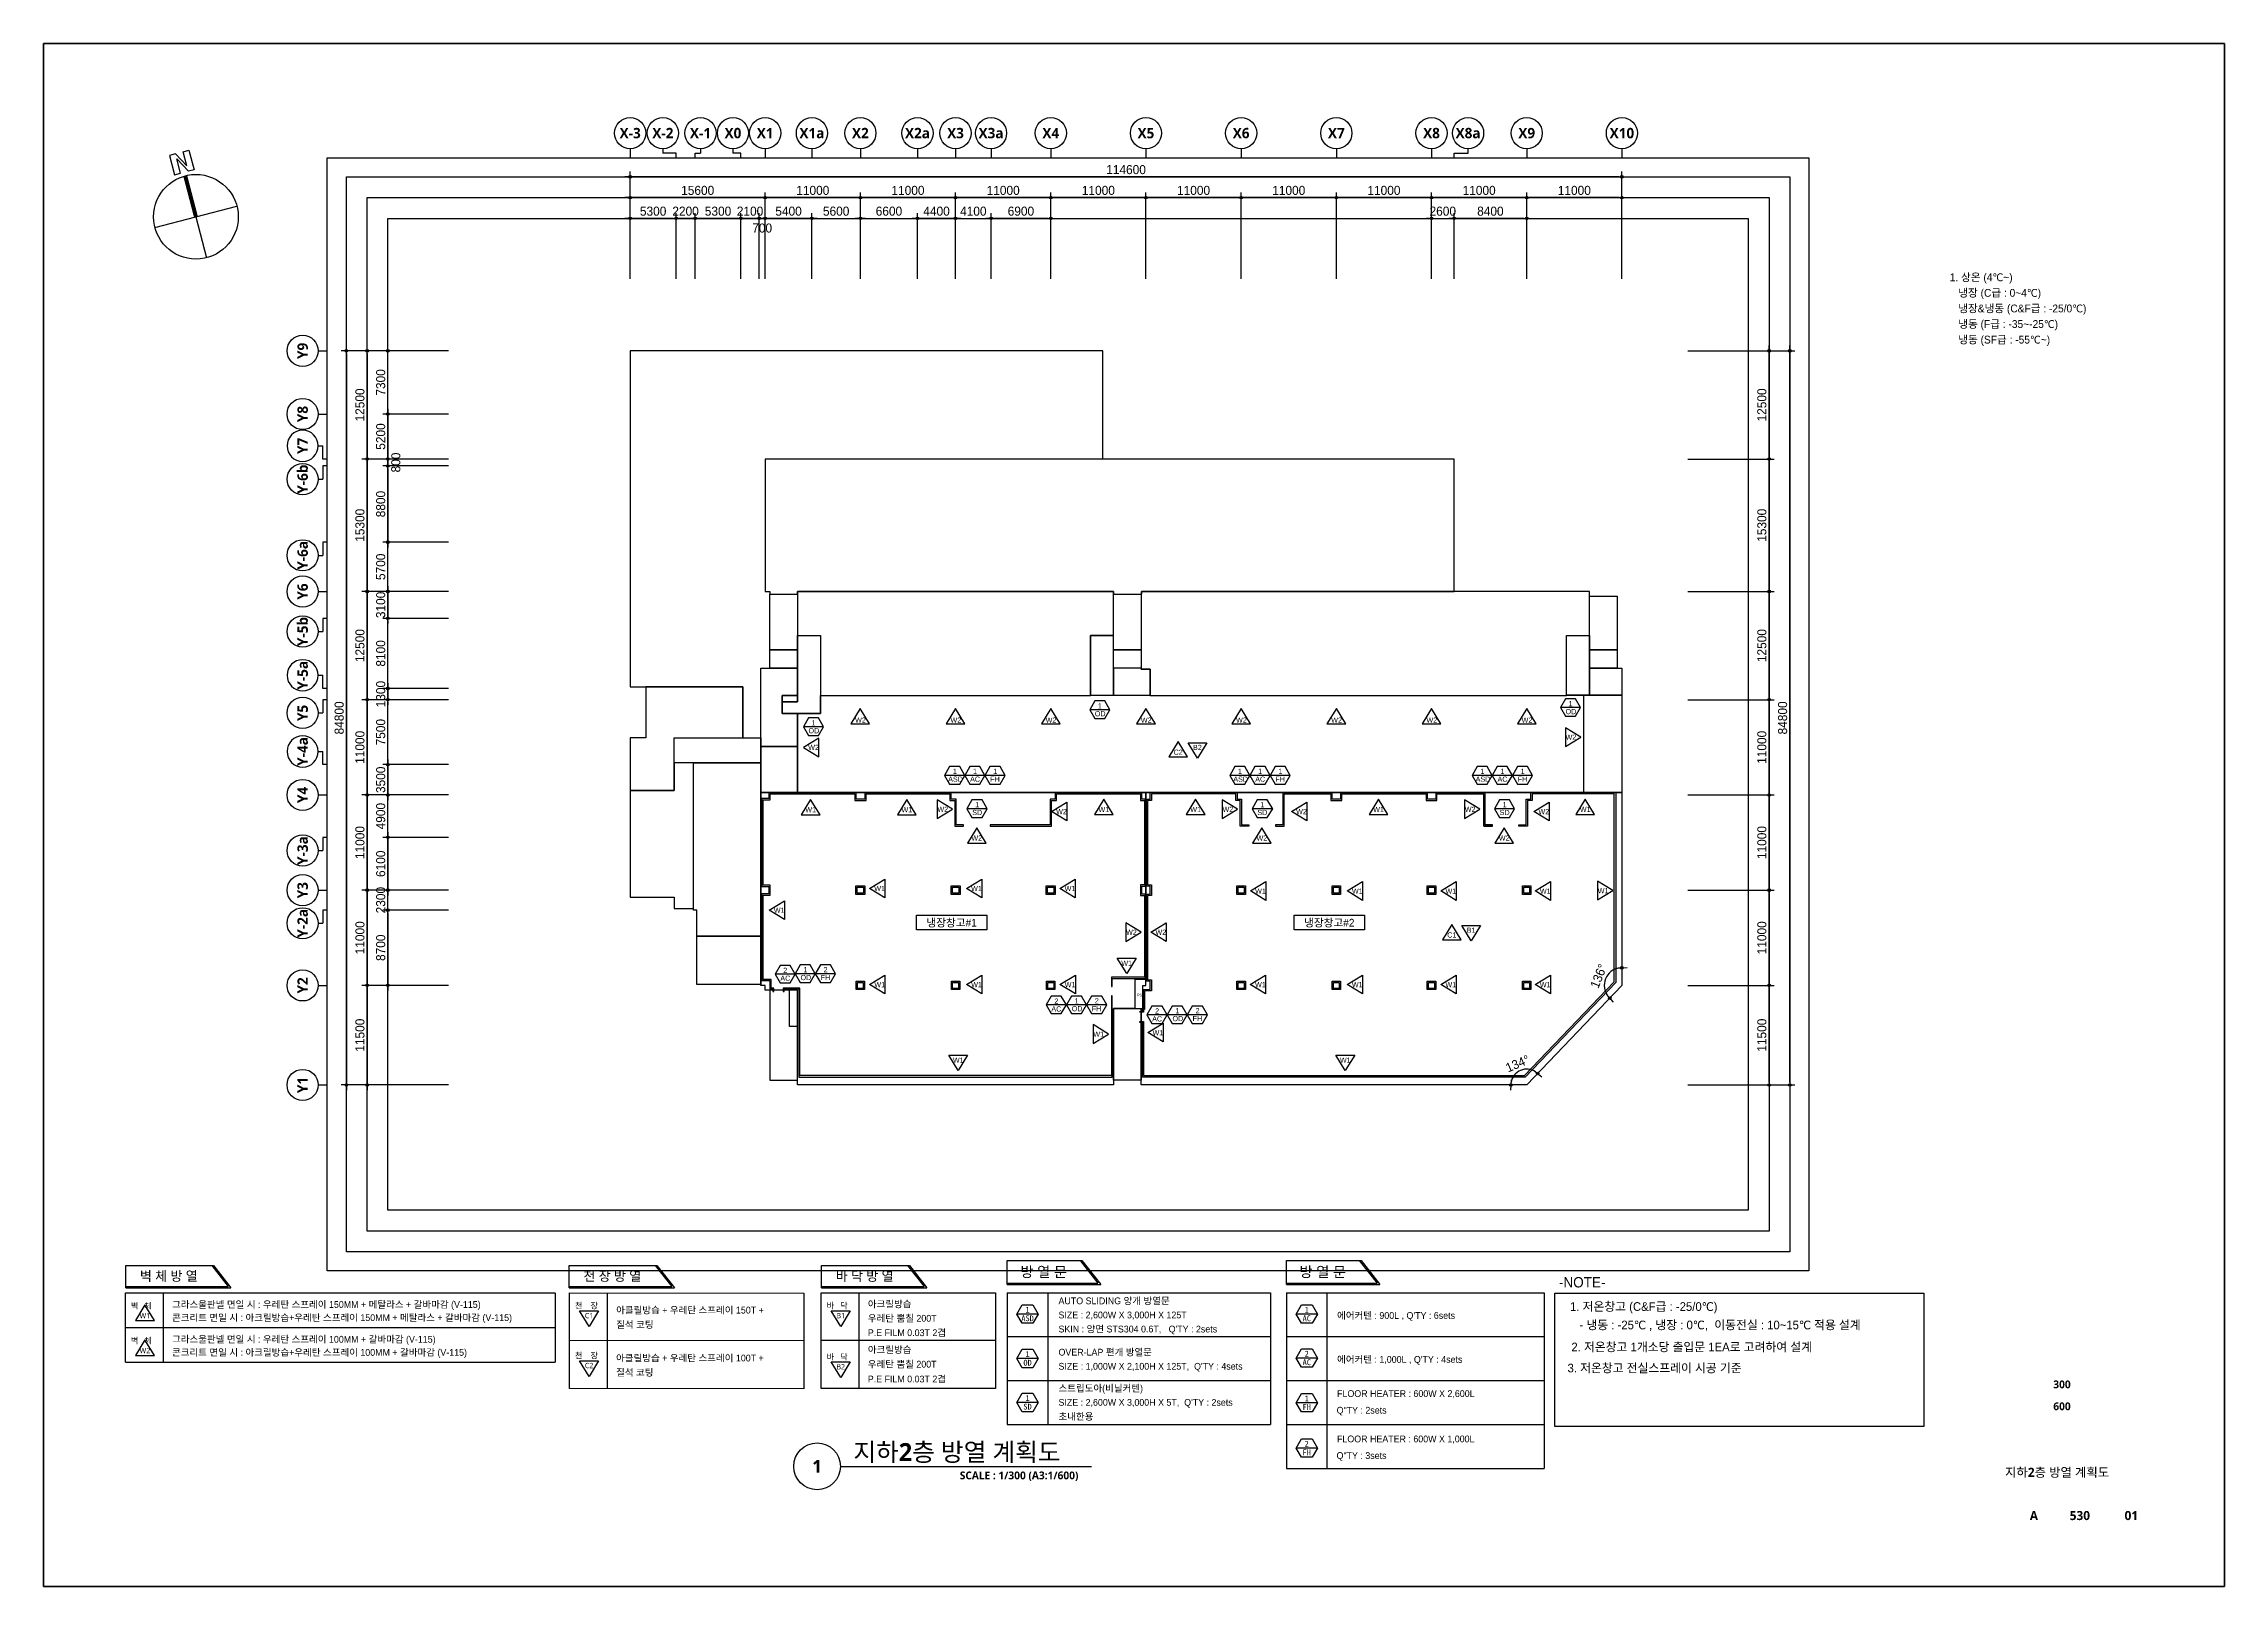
# Model space of a CAD drawing. Header units: millimetres. Extents: x 0 to 252000, y 0 to 178200.
import ezdxf
from ezdxf.enums import TextEntityAlignment as Align

# ---------------------------------------------------------------- set-up
doc = ezdxf.new("R2010")
doc.units = ezdxf.units.MM
doc.header["$LTSCALE"] = 400
doc.header["$MEASUREMENT"] = 0
doc.header["$PDSIZE"] = -10
doc.linetypes.add('CONTIN', pattern=[0])
doc.layers.get('0').update_dxf_attribs({"linetype": 'CONTINUOUS'})
doc.layers.get('Defpoints').update_dxf_attribs({"color": 153, "linetype": 'CONTINUOUS'})
for name, color, linetype in [('A-ANNO-GRA1', 7, 'CONTINUOUS'), ('A-ANNO-SYMB', 7, 'CONTINUOUS'), ('A-ANNO-TEXT1', 7, 'CONTINUOUS'), ('A-ANNO-TEXT2', 3, 'CONTINUOUS'), ('A-ANNO-TITL', 7, 'CONTINUOUS'), ('A-ST-AXIS-BUB', 7, 'CONTINUOUS'), ('A-ST-AXIS-DIM', 7, 'CONTINUOUS'), ('AA-XXXX-TXT1', 2, 'CONTINUOUS'), ('COL', 2, 'CONTINUOUS'), ('con', 2, 'CONTINUOUS'), ('ROM', 7, 'CONTINUOUS'), ('text', 3, 'CONTINUOUS'), ('X-SEC-종$0$A-ST-AXIS-BUB', 7, 'CONTINUOUS'), ('우레탄 스프레이 150t', 6, 'CONTINUOUS')]:
    doc.layers.add(name, color=color, linetype=linetype)
doc.layers.add('Defpoint', color=161, linetype='CONTINUOUS', plot=False)
doc.layers.add('면적', color=210, linetype='CONTINUOUS', plot=False)
doc.styles.add('HDH', font='')
doc.styles.add('SH_대대리576', font='NanumGothicBold.ttf')
doc.styles.add('SH_진천_나눔', font='gulim.ttc')
doc.styles.add('굴림', font='gulim.ttc')
doc.styles.add('돋움', font='gulim.ttc', dxfattribs={"width": 0.9})
doc.styles.add('돋움체', font='')
doc.styles.add('맑은고딕', font='malgun.ttf')
doc.styles.add('송현플러스-돋움체', font='gulim.ttc')
doc.styles.get('HDH').set_extended_font_data('Dotum')
doc.styles.get('돋움체').set_extended_font_data('DotumChe')
doc.dimstyles.new('SHP 600', dxfattribs={"dimscale": 300, "dimtxt": 3.5, "dimasz": 1, "dimexe": 2, "dimexo": 2, "dimgap": 1, "dimtad": 1, "dimdec": 0, "dimzin": 0, "dimdsep": 46, "dimtxsty": '송현플러스-돋움체', "dimblk": 'DIMDOT', "dimcen": 0.09, "dimclrt": 3, "dimadec": 0, "dimazin": 1, "dimtfac": 1, "dimtdec": 0, "dimtix": 1, "dimtmove": 2, "dimatfit": 0, "dimldrblk": 'DIMDOT', "dimfxl": 1, "dimtolj": 1, "dimtzin": 0, "dimarcsym": 0})

msp = doc.modelspace()

# ---------------------------------------------------------------- texts
at = {"layer": 'A-ANNO-TEXT1', "style": 'SH_대대리576'}
for s, p in [('X-3', (67781.8, 167866.3)), ('X-2', (71558.9, 167866.3)), ('X-1', (75904.7, 167866.3)), ('X0', (79658.9, 167866.3)), ('X1', (83381.8, 167866.3)), ('X1a', (88781.8, 167866.3)), ('X2', (94381.8, 167866.3)), ('X2a', (100981.8, 167866.3)), ('X3', (105381.8, 167866.3)), ('X3a', (109481.8, 167866.3)), ('X4', (116381.8, 167866.3)), ('X5', (127381.8, 167866.3)), ('X6', (138381.8, 167866.3)), ('X7', (149381.8, 167866.3)), ('X8', (160381.8, 167866.3)), ('X8a', (164604.7, 167866.3)), ('X9', (171381.8, 167866.3)), ('X10', (182381.8, 167866.3))]:
    msp.add_text(s, height=1200, dxfattribs=at).set_placement(p, align=Align.MIDDLE_CENTER)
for s, p in [('Y9', (29931.8, 142716.3)), ('Y8', (29931.8, 135416.3)), ('Y7', (29931.8, 131739.2)), ('Y-6b', (29931.8, 127893.4)), ('Y-6a', (29931.8, 119093.4)), ('Y6', (29931.8, 114916.3)), ('Y-5b', (29931.8, 110293.4)), ('Y-5a', (29931.8, 105239.2)), ('Y5', (29931.8, 100893.4)), ('Y-4a', (29931.8, 96439.2)), ('Y4', (29931.8, 91416.3)), ('Y-3a', (29931.8, 84993.4)), ('Y3', (29931.8, 80416.3)), ('Y-2a', (29931.8, 76593.4)), ('Y2', (29931.8, 69416.3)), ('Y1', (29931.8, 57916.3))]:
    msp.add_text(s, height=1200, rotation=90, dxfattribs=at).set_placement(p, align=Align.MIDDLE_CENTER)
at = {"layer": 'A-ANNO-TEXT2', "style": '송현플러스-돋움체'}
for s, p in [('1. 상온 (4℃~)', (220260.5, 150759.9)), ('   냉장 (C급 : 0~4℃)', (220260.5, 148959.9)), ('   냉장&냉동 (C&F급 : -25/0℃)', (220260.5, 147159.9)), ('   냉동 (F급 : -35~-25℃)', (220260.5, 145359.9)), ('   냉동 (SF급 : -55℃~)', (220260.5, 143559.9))]:
    msp.add_text(s, height=900, dxfattribs=at).set_placement(p)
at = {"layer": 'A-ANNO-TEXT2', "style": 'SH_진천_나눔'}
for s, p in [('냉장창고#1', (104929.2, 76678.5, -103000)), ('냉장창고#2', (148566.4, 76678.5, -103000))]:
    msp.add_text(s, height=900, dxfattribs=at).set_placement(p, align=Align.MIDDLE)
at = {"layer": 'A-ANNO-TEXT2', "color": 8, "style": '송현플러스-돋움체'}
msp.add_text('PS', height=300, dxfattribs=at).set_placement((126363.5, 68149.7, 103000))
at = {"layer": 'A-ANNO-TITL', "style": 'SH_대대리576'}
for s, height, p in [('300', 900, (233235.5, 23333.4)), ('600', 900, (233235.5, 20800.2)), ('지하2층 방열 계획도', 1050, (232670.3, 13191.8)), ('A', 1050, (229987.6, 8181.3)), ('530', 1050, (235300.8, 8181.3)), ('01', 1050, (241247.3, 8181.3))]:
    msp.add_text(s, height=height, dxfattribs=at).set_placement(p, align=Align.MIDDLE)
at = {"layer": 'con', "color": 3}
for s, height, style, p in [('방 열 문', 1195.27, 'HDH', (115564.2, 36329.4, 103000)), ('방 열 문', 1195.27, 'HDH', (147818, 36329.4, 103000)), ('-NOTE-', 1195.27, 'HDH', (177792.2, 35126.9, 103000)), ('ASD', 671.44, '돋움체', (113700.7, 30963.9, 103000)), ('1', 671.4, '돋움체', (113700.7, 31957.3, 103000)), ('AC', 671.44, '돋움체', (145962.7, 30964.3, 103000)), ('1', 671.4, '돋움체', (145962.7, 31958.7, 103000)), ('OD', 671.44, '돋움체', (113700.7, 25832.4, 103000)), ('1', 671.4, '돋움체', (113700.7, 26825.9, 103000)), ('AC', 671.44, '돋움체', (145962.7, 25888.4, 103000)), ('2', 671.4, '돋움체', (145962.7, 26882.7, 103000)), ('SD', 671.44, '돋움체', (113699.4, 20756.5, 103000)), ('1', 671.4, '돋움체', (113699.4, 21750, 103000)), ('FH', 671.44, '돋움체', (145965.4, 20719.8, 103000)), ('1', 671.4, '돋움체', (145965.4, 21714.1, 103000)), ('FH', 671.44, '돋움체', (145954.6, 15484.3, 103000)), ('2', 671.4, '돋움체', (145954.6, 16478.6, 103000))]:
    msp.add_text(s, height=height, dxfattribs=dict(at, style=style)).set_placement(p, align=Align.MIDDLE_CENTER)
at = {"layer": 'con', "color": 1, "style": 'HDH'}
for s, p in [('1. 저온창고 (C&F급 : -25/0℃)', (184902.9, 32322.2, 103000)), ('- 냉동 : -25℃ , 냉장 : 0℃,  이동전실 : 10~15℃ 적용 설계', (193726.4, 30192.4, 103000)), ('2. 저온창고 1개소당 출입문 1EA로 고려하여 설계', (190447, 27650.7, 103000)), ('3. 저온창고 전실스프레이 시공 기준', (186154.9, 25218.3, 103000))]:
    msp.add_text(s, height=1000, dxfattribs=at).set_placement(p, align=Align.MIDDLE_CENTER)
at = {"layer": 'ROM', "style": '돋움'}
for s, height, p in [('그라스울판넬 면일 시 : 우레탄 스프레이 150MM + 메탈라스 + 갈바마감 (V-115)', 783.343, (14839.8, 32167.6, 103000)), ('아크릴방습 ', 783.34, (95243.4, 32213.2, 103000)), ('콘크리트 면일 시 : 아크릴방습+우레탄 스프레이 150MM + 메탈라스 + 갈바마감 (V-115)', 783.343, (14839.8, 30650.1, 103000)), ('질석 코팅', 783.34, (66158.2, 29848.5, 103000)), ('아클릴방습 + 우레탄 스프레이 150T +', 783.343, (66158.2, 31515.5, 103000)), ('우레탄 뿜칠 200T', 783.343, (95243.4, 30573.9, 103000)), ("에어커텐 : 900L , Q'TY : 6sets", 783.343, (149465.1, 30897.4, 103000)), ('그라스울판넬 면일 시 : 우레탄 스프레이 100MM + 갈바마감 (V-115)', 783.343, (14839.8, 28148.8, 103000)), ('아크릴방습 ', 783.34, (95243.4, 26952.9, 103000)), ('P.E FILM 0.03T 2겹', 783.343, (95243.4, 28906.9, 103000)), ('콘크리트 면일 시 : 아크릴방습+우레탄 스프레이 100MM + 갈바마감 (V-115)', 783.343, (14839.8, 26631.4, 103000)), ('질석 코팅', 783.34, (66150.2, 24316.5, 103000)), ('아클릴방습 + 우레탄 스프레이 100T +', 783.343, (66150.2, 25983.5, 103000)), ('우레탄 뿜칠 200T', 783.343, (95238.3, 25272.3, 103000)), ("에어커텐 : 1,000L , Q'TY : 4sets", 783.343, (149465.1, 25821.5, 103000)), ('P.E FILM 0.03T 2겹', 783.343, (95238.3, 23558.7, 103000)), ('Q"TY : 2sets', 783.343, (149416.6, 19952.9, 103000)), ('FLOOR HEATER : 600W X 2,600L ', 783.343, (149467.8, 21873.6, 103000)), ('Q"TY : 3sets', 783.343, (149405.7, 14717.4, 103000)), ('FLOOR HEATER : 600W X 1,000L', 783.343, (149457, 16638, 103000))]:
    msp.add_text(s, height=height, dxfattribs=at).set_placement(p)
for s, height, p in [('AUTO SLIDING 양개 방열문', 783.343, (117277.5, 32979.3, 103000)), ('SIZE : 2,600W X 3,000H X 125T', 783.343, (117277.5, 31350, 103000)), ("SKIN : 양면 STS304 0.6T,   Q'TY : 2sets", 783.343, (117277.5, 29720.8, 103000)), ("SIZE : 1,000W X 2,100H X 125T,  Q'TY : 4sets", 783.343, (117277.5, 25420.4, 103000)), ('OVER-LAP 편개 방열문', 783.343, (117277.5, 27049.6, 103000)), ('스트립도아(비닐커텐)', 783.343, (117276.2, 22881.7, 103000)), ("SIZE : 2,600W X 3,000H X 5T,  Q'TY : 2sets", 783.343, (117276.2, 21252.4, 103000)), ('초내한용', 783.34, (117276.2, 19623.2, 103000))]:
    msp.add_text(s, height=height, dxfattribs=at).set_placement(p, align=Align.MIDDLE_LEFT)
at = {"layer": 'text', "color": 2, "style": '굴림'}
for s, p in [('OD', (121470.4, 100496.3, -103000)), ('1', (121820.2, 101405.9, -103000)), ('OD', (175869, 100745, -103000)), ('1', (176218.8, 101654.5, -103000)), ('OD', (88383.5, 98536.6, -103000)), ('1', (88733.3, 99446.1, -103000)), ('ASD', (104524.9, 92941.5)), ('1', (105069.7, 93851)), ('AC', (107058.8, 92941.5)), ('1', (107401.1, 93851)), ('FH', (109382.6, 92941.5)), ('1', (109732.4, 93851)), ('ASD', (137474.9, 92941.5, 103000)), ('1', (138019.7, 93851, 103000)), ('AC', (140008.8, 92941.5, 103000)), ('1', (140351.1, 93851, 103000)), ('FH', (142332.6, 92941.5, 103000)), ('1', (142682.4, 93851, 103000)), ('ASD', (165474.9, 92941.5, 103000)), ('1', (166019.7, 93851, 103000)), ('AC', (168008.8, 92941.5, 103000)), ('1', (168351.1, 93851, 103000)), ('FH', (170332.6, 92941.5, 103000)), ('1', (170682.4, 93851, 103000)), ('SD', (107308, 89090.8)), ('1', (107650.3, 90000.3)), ('SD', (140258, 89090.8, 103000)), ('1', (140600.3, 90000.3, 103000)), ('SD', (168258, 89090.8, 103000)), ('1', (168600.3, 90000.3, 103000)), ('AC', (85132.1, 69951.5, 103000)), ('2', (85474.4, 70861, 103000)), ('OD', (87459.8, 70026.8, 103000)), ('1', (87802.1, 70936.4, 103000)), ('FH', (89783.6, 70026.8, 103000)), ('2', (90133.4, 70936.4, 103000)), ('AC', (116452.9, 66393.1, 103000)), ('2', (116795.2, 67302.7, 103000)), ('OD', (118804.2, 66427.6, 103000)), ('1', (119146.5, 67337.1, 103000)), ('FH', (121128, 66427.6, 103000)), ('2', (121477.8, 67337.1, 103000)), ('AC', (128093.9, 65253.1, 103000)), ('2', (128436.2, 66162.7, 103000)), ('OD', (130445.1, 65287.6, 103000)), ('1', (130787.4, 66197.2, 103000)), ('FH', (132768.9, 65287.6, 103000)), ('2', (133118.7, 66197.2, 103000))]:
    msp.add_text(s, height=600, dxfattribs=at).set_placement(p)
at = {"layer": 'text'}
for s, height, style, p in [('W2', 600, '굴림', (94391.2, 100060.2, 103000)), ('W2', 600, '굴림', (105411, 100060.2, 103000)), ('W2', 600, '굴림', (116411, 100060.2, 103000)), ('W2', 600, '굴림', (127415.5, 100060.2, 103000)), ('W2', 600, '굴림', (138411, 100060.2, 103000)), ('W2', 600, '굴림', (149411, 100060.2, 103000)), ('W2', 600, '굴림', (160411, 100060.2, 103000)), ('W2', 600, '굴림', (171411, 100060.2, 103000)), ('W2', 600, '굴림', (176492, 98092.1, 103000)), ('W2', 600, '굴림', (88973.7, 96905.3, 103000)), ('C2', 600, '굴림', (131102.7, 96351.5, 103000)), ('B2', 600, '굴림', (133328.3, 96903.1, 103000)), ('W1', 600, '굴림', (88636, 89707.3, 103000)), ('W1', 600, '굴림', (99752.9, 89707.3, 103000)), ('W2', 600, '굴림', (103900.4, 89762, 103000)), ('W2', 600, '굴림', (117622.3, 89494.8, 103000)), ('W1', 600, '굴림', (122515.5, 89732.3, 103000)), ('W1', 600, '굴림', (133123.7, 89732.3, 103000)), ('W2', 600, '굴림', (136850.4, 89762, 103000)), ('W2', 600, '굴림', (145354.1, 89494.8, 103000)), ('W1', 600, '굴림', (154257.4, 89732.3, 103000)), ('W2', 600, '굴림', (164850.4, 89762, 103000)), ('W2', 600, '굴림', (173354.1, 89494.8, 103000)), ('W1', 600, '굴림', (178143.4, 89750.1, 103000)), ('W2', 600, '굴림', (107828, 86439.4, 103000)), ('W2', 600, '굴림', (140778, 86439.4, 103000)), ('W2', 600, '굴림', (168778, 86439.4, 103000)), ('W1', 600, '굴림', (96606.9, 80607.2, 103000)), ('W1', 600, '굴림', (107796.9, 80607.2, 103000)), ('W1', 600, '굴림', (118606.9, 80607.2, 103000)), ('W1', 600, '굴림', (180210.6, 80350.2, 103000)), ('W1', 600, '굴림', (85001, 78100.2, 103000)), ('W1', 600, '굴림', (140616.9, 80307.2, 103000)), ('W1', 600, '굴림', (151806.9, 80307.2, 103000)), ('W1', 600, '굴림', (162616.9, 80307.2, 103000)), ('W1', 600, '굴림', (173526.9, 80307.2, 103000)), ('W2', 600, '굴림', (125705.7, 75556.6, 103000)), ('W2', 600, '굴림', (129099.8, 75556.6, 103000)), ('B1', 600, '굴림', (164951.3, 75791.8, 103000)), ('C1', 600, '굴림', (162725.7, 75240.2, 103000)), ('W1', 600, '굴림', (125153.1, 71974.2, 103000)), ('W1', 600, '굴림', (96616.9, 69507.2, 103000)), ('W1', 600, '굴림', (107806.9, 69507.2, 103000)), ('W1', 600, '굴림', (118616.9, 69507.2, 103000)), ('W1', 600, '굴림', (140606.9, 69507.2, 103000)), ('W1', 600, '굴림', (151796.9, 69507.2, 103000)), ('W1', 600, '굴림', (162606.9, 69507.2, 103000)), ('W1', 600, '굴림', (173516.9, 69507.2, 103000)), ('W1', 600, '굴림', (121920, 63783.6, 103000)), ('W1', 600, '굴림', (128761.3, 63950.2, 103000)), ('W1', 600, '굴림', (105694.3, 60787.4, 103000)), ('W1', 600, '굴림', (150417.1, 60787.4, 103000)), ('벽 체 방 열', 1107.78, '맑은고딕', (14465.3, 35844.5, 103000)), ('천 장 방 열', 1107.78, '맑은고딕', (65715.3, 35844.5, 103000)), ('바 닥 방 열', 1107.78, '맑은고딕', (94875.5, 35844.5, 103000)), ('W1', 610.29, '맑은고딕', (11706.9, 31254.2, 103000)), ('C1', 610.29, '맑은고딕', (63032, 31274.7, 103000)), ('B1', 610.29, '맑은고딕', (92117.1, 31274.7, 103000)), ('W2', 610.29, '맑은고딕', (11706.9, 27235.4, 103000)), ('C2', 610.29, '맑은고딕', (63032, 25508.7, 103000)), ('B2', 610.29, '맑은고딕', (92112.1, 25359.7, 103000))]:
    msp.add_text(s, height=height, dxfattribs=dict(at, style=style)).set_placement(p, align=Align.MIDDLE_CENTER)
at = {"layer": 'text', "style": '맑은고딕'}
for s, p in [('벽   체', (10075.6, 32064.2, 103000)), ('천    장', (61400.6, 32084.7, 103000)), ('바   닥', (90485.8, 32084.7, 103000)), ('벽   체', (10075.6, 28045.4, 103000)), ('천    장', (61400.6, 26318.8, 103000)), ('바   닥', (90480.7, 26169.7, 103000))]:
    msp.add_text(s, height=676, dxfattribs=at).set_placement(p)

# ---------------------------------------------------------------- blocks, each defined once
blk = doc.blocks.new('G$CBA52A250')
at = {"layer": 'A-ST-AXIS-BUB'}
for p, q in [((1177, 0), (1177, 525)), ((1177, 525), (1800, 525)), ((1800, 1050), (1800, 525))]:
    blk.add_line(p, q, dxfattribs=at)
blk.add_circle((1800, 2850), 1800, dxfattribs=at)
blk = doc.blocks.new('DIMDOT')
at = {"color": 0}
blk.add_line((-2, 0), (2, 0), dxfattribs=at)
for radius in [0.5, 0.25]:
    blk.add_circle((0, 0), radius, dxfattribs=at)
blk = doc.blocks.new('*D1904')
at = {"layer": 'A-ST-AXIS-DIM', "color": 0, "lineweight": -2}
for p, q in [((46782, 142716), (34382, 142716)), ((34982, 142416), (34982, 58216)), ((46782, 57916), (34382, 57916))]:
    blk.add_line(p, q, dxfattribs=at)
at = {"layer": 'Defpoints', "color": 0}
for p in [(47382, 142716), (34982, 57916), (47382, 57916)]:
    blk.add_point(p, dxfattribs=at)
at = {"layer": 'A-ST-AXIS-DIM', "color": 0, "linetype": 'ByBlock', "lineweight": -2, "xscale": 300, "yscale": 300, "zscale": 300}
for p, rotation in [((34982, 142716), 90), ((34982, 57916), 270)]:
    blk.add_blockref('DIMDOT', p, dxfattribs=dict(at, rotation=rotation))
at = {"layer": 'A-ST-AXIS-DIM', "color": 3, "insert": (34156, 100316), "char_height": 1050, "attachment_point": 5, "rotation": 90, "style": '송현플러스-돋움체'}
blk.add_mtext('\\A1;84800', dxfattribs=at)
blk = doc.blocks.new('*D1905')
at = {"layer": 'A-ST-AXIS-DIM', "color": 0, "lineweight": -2}
for p, q in [((46782, 69416), (36782, 69416)), ((37382, 69116), (37382, 58216)), ((46782, 57916), (36782, 57916))]:
    blk.add_line(p, q, dxfattribs=at)
at = {"layer": 'Defpoints', "color": 0}
for p in [(47382, 69416), (37382, 57916), (47382, 57916)]:
    blk.add_point(p, dxfattribs=at)
at = {"layer": 'A-ST-AXIS-DIM', "color": 0, "linetype": 'ByBlock', "lineweight": -2, "xscale": 300, "yscale": 300, "zscale": 300}
for p, rotation in [((37382, 69416), 90), ((37382, 57916), 270)]:
    blk.add_blockref('DIMDOT', p, dxfattribs=dict(at, rotation=rotation))
at = {"layer": 'A-ST-AXIS-DIM', "color": 3, "insert": (36556, 63666), "char_height": 1050, "attachment_point": 5, "rotation": 90, "style": '송현플러스-돋움체'}
blk.add_mtext('\\A1;11500', dxfattribs=at)
blk = doc.blocks.new('*D1906')
at = {"layer": 'A-ST-AXIS-DIM', "color": 0, "lineweight": -2}
for p, q in [((46782, 80416), (36782, 80416)), ((37382, 80116), (37382, 69716)), ((46782, 69416), (36782, 69416))]:
    blk.add_line(p, q, dxfattribs=at)
at = {"layer": 'Defpoints', "color": 0}
for p in [(47382, 80416), (37382, 69416), (47382, 69416)]:
    blk.add_point(p, dxfattribs=at)
at = {"layer": 'A-ST-AXIS-DIM', "color": 0, "linetype": 'ByBlock', "lineweight": -2, "xscale": 300, "yscale": 300, "zscale": 300}
for p, rotation in [((37382, 80416), 90), ((37382, 69416), 270)]:
    blk.add_blockref('DIMDOT', p, dxfattribs=dict(at, rotation=rotation))
at = {"layer": 'A-ST-AXIS-DIM', "color": 3, "insert": (36556, 74916), "char_height": 1050, "attachment_point": 5, "rotation": 90, "style": '송현플러스-돋움체'}
blk.add_mtext('\\A1;11000', dxfattribs=at)
blk = doc.blocks.new('*D1907')
at = {"layer": 'A-ST-AXIS-DIM', "color": 0, "lineweight": -2}
for p, q in [((46782, 91416), (36782, 91416)), ((37382, 91116), (37382, 80716)), ((46782, 80416), (36782, 80416))]:
    blk.add_line(p, q, dxfattribs=at)
at = {"layer": 'Defpoints', "color": 0}
for p in [(47382, 91416), (37382, 80416), (47382, 80416)]:
    blk.add_point(p, dxfattribs=at)
at = {"layer": 'A-ST-AXIS-DIM', "color": 0, "linetype": 'ByBlock', "lineweight": -2, "xscale": 300, "yscale": 300, "zscale": 300}
for p, rotation in [((37382, 91416), 90), ((37382, 80416), 270)]:
    blk.add_blockref('DIMDOT', p, dxfattribs=dict(at, rotation=rotation))
at = {"layer": 'A-ST-AXIS-DIM', "color": 3, "insert": (36556, 85916), "char_height": 1050, "attachment_point": 5, "rotation": 90, "style": '송현플러스-돋움체'}
blk.add_mtext('\\A1;11000', dxfattribs=at)
blk = doc.blocks.new('*D1908')
at = {"layer": 'A-ST-AXIS-DIM', "color": 0, "lineweight": -2}
for p, q in [((46782, 102416), (36782, 102416)), ((37382, 102116), (37382, 91716)), ((46782, 91416), (36782, 91416))]:
    blk.add_line(p, q, dxfattribs=at)
at = {"layer": 'Defpoints', "color": 0}
for p in [(47382, 102416), (37382, 91416), (47382, 91416)]:
    blk.add_point(p, dxfattribs=at)
at = {"layer": 'A-ST-AXIS-DIM', "color": 0, "linetype": 'ByBlock', "lineweight": -2, "xscale": 300, "yscale": 300, "zscale": 300}
for p, rotation in [((37382, 102416), 90), ((37382, 91416), 270)]:
    blk.add_blockref('DIMDOT', p, dxfattribs=dict(at, rotation=rotation))
at = {"layer": 'A-ST-AXIS-DIM', "color": 3, "insert": (36556, 96916), "char_height": 1050, "attachment_point": 5, "rotation": 90, "style": '송현플러스-돋움체'}
blk.add_mtext('\\A1;11000', dxfattribs=at)
blk = doc.blocks.new('*D1909')
at = {"layer": 'A-ST-AXIS-DIM', "color": 0, "lineweight": -2}
for p, q in [((46782, 114916), (36782, 114916)), ((37382, 114616), (37382, 102716)), ((46782, 102416), (36782, 102416))]:
    blk.add_line(p, q, dxfattribs=at)
at = {"layer": 'Defpoints', "color": 0}
for p in [(47382, 114916), (37382, 102416), (47382, 102416)]:
    blk.add_point(p, dxfattribs=at)
at = {"layer": 'A-ST-AXIS-DIM', "color": 0, "linetype": 'ByBlock', "lineweight": -2, "xscale": 300, "yscale": 300, "zscale": 300}
for p, rotation in [((37382, 114916), 90), ((37382, 102416), 270)]:
    blk.add_blockref('DIMDOT', p, dxfattribs=dict(at, rotation=rotation))
at = {"layer": 'A-ST-AXIS-DIM', "color": 3, "insert": (36556, 108666), "char_height": 1050, "attachment_point": 5, "rotation": 90, "style": '송현플러스-돋움체'}
blk.add_mtext('\\A1;12500', dxfattribs=at)
blk = doc.blocks.new('*D1910')
at = {"layer": 'A-ST-AXIS-DIM', "color": 0, "lineweight": -2}
for p, q in [((46782, 130216), (36782, 130216)), ((37382, 129916), (37382, 115216)), ((46782, 114916), (36782, 114916))]:
    blk.add_line(p, q, dxfattribs=at)
at = {"layer": 'Defpoints', "color": 0}
for p in [(47382, 130216), (37382, 114916), (47382, 114916)]:
    blk.add_point(p, dxfattribs=at)
at = {"layer": 'A-ST-AXIS-DIM', "color": 0, "linetype": 'ByBlock', "lineweight": -2, "xscale": 300, "yscale": 300, "zscale": 300}
for p, rotation in [((37382, 130216), 90), ((37382, 114916), 270)]:
    blk.add_blockref('DIMDOT', p, dxfattribs=dict(at, rotation=rotation))
at = {"layer": 'A-ST-AXIS-DIM', "color": 3, "insert": (36556, 122566), "char_height": 1050, "attachment_point": 5, "rotation": 90, "style": '송현플러스-돋움체'}
blk.add_mtext('\\A1;15300', dxfattribs=at)
blk = doc.blocks.new('*D1911')
at = {"layer": 'A-ST-AXIS-DIM', "color": 0, "lineweight": -2}
for p, q in [((46782, 142716), (36782, 142716)), ((37382, 142416), (37382, 130516)), ((46782, 130216), (36782, 130216))]:
    blk.add_line(p, q, dxfattribs=at)
at = {"layer": 'Defpoints', "color": 0}
for p in [(47382, 142716), (37382, 130216), (47382, 130216)]:
    blk.add_point(p, dxfattribs=at)
at = {"layer": 'A-ST-AXIS-DIM', "color": 0, "linetype": 'ByBlock', "lineweight": -2, "xscale": 300, "yscale": 300, "zscale": 300}
for p, rotation in [((37382, 142716), 90), ((37382, 130216), 270)]:
    blk.add_blockref('DIMDOT', p, dxfattribs=dict(at, rotation=rotation))
at = {"layer": 'A-ST-AXIS-DIM', "color": 3, "insert": (36556, 136466), "char_height": 1050, "attachment_point": 5, "rotation": 90, "style": '송현플러스-돋움체'}
blk.add_mtext('\\A1;12500', dxfattribs=at)
blk = doc.blocks.new('*D1912')
at = {"layer": 'A-ST-AXIS-DIM', "color": 0, "lineweight": -2}
for p, q in [((67782, 151016), (67782, 163416)), ((182082, 162816), (68082, 162816)), ((182382, 151016), (182382, 163416))]:
    blk.add_line(p, q, dxfattribs=at)
at = {"layer": 'Defpoints', "color": 0}
for p in [(67782, 162816), (67782, 150416), (182382, 150416)]:
    blk.add_point(p, dxfattribs=at)
at = {"layer": 'A-ST-AXIS-DIM', "color": 0, "linetype": 'ByBlock', "lineweight": -2, "xscale": 300, "yscale": 300, "zscale": 300, "rotation": 180}
blk.add_blockref('DIMDOT', (67782, 162816), dxfattribs=at)
at = {"layer": 'A-ST-AXIS-DIM', "color": 0, "linetype": 'ByBlock', "lineweight": -2, "xscale": 300, "yscale": 300, "zscale": 300}
blk.add_blockref('DIMDOT', (182382, 162816), dxfattribs=at)
at = {"layer": 'A-ST-AXIS-DIM', "color": 3, "insert": (125082, 163642), "char_height": 1050, "attachment_point": 5, "style": '송현플러스-돋움체'}
blk.add_mtext('\\A1;114600', dxfattribs=at)
blk = doc.blocks.new('*D1913')
at = {"layer": 'A-ST-AXIS-DIM', "color": 0, "lineweight": -2}
for p, q in [((83382, 151016), (83382, 161016)), ((94082, 160416), (83682, 160416)), ((94382, 151016), (94382, 161016))]:
    blk.add_line(p, q, dxfattribs=at)
at = {"layer": 'Defpoints', "color": 0}
for p in [(83382, 160416), (83382, 150416), (94382, 150416)]:
    blk.add_point(p, dxfattribs=at)
at = {"layer": 'A-ST-AXIS-DIM', "color": 0, "linetype": 'ByBlock', "lineweight": -2, "xscale": 300, "yscale": 300, "zscale": 300, "rotation": 180}
blk.add_blockref('DIMDOT', (83382, 160416), dxfattribs=at)
at = {"layer": 'A-ST-AXIS-DIM', "color": 0, "linetype": 'ByBlock', "lineweight": -2, "xscale": 300, "yscale": 300, "zscale": 300}
blk.add_blockref('DIMDOT', (94382, 160416), dxfattribs=at)
at = {"layer": 'A-ST-AXIS-DIM', "color": 3, "insert": (88882, 161242), "char_height": 1050, "attachment_point": 5, "style": '송현플러스-돋움체'}
blk.add_mtext('\\A1;11000', dxfattribs=at)
blk = doc.blocks.new('*D1914')
at = {"layer": 'A-ST-AXIS-DIM', "color": 0, "lineweight": -2}
for p, q in [((94382, 151016), (94382, 161016)), ((105082, 160416), (94682, 160416)), ((105382, 151016), (105382, 161016))]:
    blk.add_line(p, q, dxfattribs=at)
at = {"layer": 'Defpoints', "color": 0}
for p in [(94382, 160416), (94382, 150416), (105382, 150416)]:
    blk.add_point(p, dxfattribs=at)
at = {"layer": 'A-ST-AXIS-DIM', "color": 0, "linetype": 'ByBlock', "lineweight": -2, "xscale": 300, "yscale": 300, "zscale": 300, "rotation": 180}
blk.add_blockref('DIMDOT', (94382, 160416), dxfattribs=at)
at = {"layer": 'A-ST-AXIS-DIM', "color": 0, "linetype": 'ByBlock', "lineweight": -2, "xscale": 300, "yscale": 300, "zscale": 300}
blk.add_blockref('DIMDOT', (105382, 160416), dxfattribs=at)
at = {"layer": 'A-ST-AXIS-DIM', "color": 3, "insert": (99882, 161242), "char_height": 1050, "attachment_point": 5, "style": '송현플러스-돋움체'}
blk.add_mtext('\\A1;11000', dxfattribs=at)
blk = doc.blocks.new('*D1915')
at = {"layer": 'A-ST-AXIS-DIM', "color": 0, "lineweight": -2}
for p, q in [((105382, 151016), (105382, 161016)), ((116082, 160416), (105682, 160416)), ((116382, 151016), (116382, 161016))]:
    blk.add_line(p, q, dxfattribs=at)
at = {"layer": 'Defpoints', "color": 0}
for p in [(105382, 160416), (105382, 150416), (116382, 150416)]:
    blk.add_point(p, dxfattribs=at)
at = {"layer": 'A-ST-AXIS-DIM', "color": 0, "linetype": 'ByBlock', "lineweight": -2, "xscale": 300, "yscale": 300, "zscale": 300, "rotation": 180}
blk.add_blockref('DIMDOT', (105382, 160416), dxfattribs=at)
at = {"layer": 'A-ST-AXIS-DIM', "color": 0, "linetype": 'ByBlock', "lineweight": -2, "xscale": 300, "yscale": 300, "zscale": 300}
blk.add_blockref('DIMDOT', (116382, 160416), dxfattribs=at)
at = {"layer": 'A-ST-AXIS-DIM', "color": 3, "insert": (110882, 161242), "char_height": 1050, "attachment_point": 5, "style": '송현플러스-돋움체'}
blk.add_mtext('\\A1;11000', dxfattribs=at)
blk = doc.blocks.new('*D1916')
at = {"layer": 'A-ST-AXIS-DIM', "color": 0, "lineweight": -2}
for p, q in [((116382, 151016), (116382, 161016)), ((127082, 160416), (116682, 160416)), ((127382, 151016), (127382, 161016))]:
    blk.add_line(p, q, dxfattribs=at)
at = {"layer": 'Defpoints', "color": 0}
for p in [(116382, 160416), (116382, 150416), (127382, 150416)]:
    blk.add_point(p, dxfattribs=at)
at = {"layer": 'A-ST-AXIS-DIM', "color": 0, "linetype": 'ByBlock', "lineweight": -2, "xscale": 300, "yscale": 300, "zscale": 300, "rotation": 180}
blk.add_blockref('DIMDOT', (116382, 160416), dxfattribs=at)
at = {"layer": 'A-ST-AXIS-DIM', "color": 0, "linetype": 'ByBlock', "lineweight": -2, "xscale": 300, "yscale": 300, "zscale": 300}
blk.add_blockref('DIMDOT', (127382, 160416), dxfattribs=at)
at = {"layer": 'A-ST-AXIS-DIM', "color": 3, "insert": (121882, 161242), "char_height": 1050, "attachment_point": 5, "style": '송현플러스-돋움체'}
blk.add_mtext('\\A1;11000', dxfattribs=at)
blk = doc.blocks.new('*D1917')
at = {"layer": 'A-ST-AXIS-DIM', "color": 0, "lineweight": -2}
for p, q in [((127382, 151016), (127382, 161016)), ((138082, 160416), (127682, 160416)), ((138382, 151016), (138382, 161016))]:
    blk.add_line(p, q, dxfattribs=at)
at = {"layer": 'Defpoints', "color": 0}
for p in [(127382, 160416), (127382, 150416), (138382, 150416)]:
    blk.add_point(p, dxfattribs=at)
at = {"layer": 'A-ST-AXIS-DIM', "color": 0, "linetype": 'ByBlock', "lineweight": -2, "xscale": 300, "yscale": 300, "zscale": 300, "rotation": 180}
blk.add_blockref('DIMDOT', (127382, 160416), dxfattribs=at)
at = {"layer": 'A-ST-AXIS-DIM', "color": 0, "linetype": 'ByBlock', "lineweight": -2, "xscale": 300, "yscale": 300, "zscale": 300}
blk.add_blockref('DIMDOT', (138382, 160416), dxfattribs=at)
at = {"layer": 'A-ST-AXIS-DIM', "color": 3, "insert": (132882, 161242), "char_height": 1050, "attachment_point": 5, "style": '송현플러스-돋움체'}
blk.add_mtext('\\A1;11000', dxfattribs=at)
blk = doc.blocks.new('*D1918')
at = {"layer": 'A-ST-AXIS-DIM', "color": 0, "lineweight": -2}
for p, q in [((138382, 151016), (138382, 161016)), ((149082, 160416), (138682, 160416)), ((149382, 151016), (149382, 161016))]:
    blk.add_line(p, q, dxfattribs=at)
at = {"layer": 'Defpoints', "color": 0}
for p in [(138382, 160416), (138382, 150416), (149382, 150416)]:
    blk.add_point(p, dxfattribs=at)
at = {"layer": 'A-ST-AXIS-DIM', "color": 0, "linetype": 'ByBlock', "lineweight": -2, "xscale": 300, "yscale": 300, "zscale": 300, "rotation": 180}
blk.add_blockref('DIMDOT', (138382, 160416), dxfattribs=at)
at = {"layer": 'A-ST-AXIS-DIM', "color": 0, "linetype": 'ByBlock', "lineweight": -2, "xscale": 300, "yscale": 300, "zscale": 300}
blk.add_blockref('DIMDOT', (149382, 160416), dxfattribs=at)
at = {"layer": 'A-ST-AXIS-DIM', "color": 3, "insert": (143882, 161242), "char_height": 1050, "attachment_point": 5, "style": '송현플러스-돋움체'}
blk.add_mtext('\\A1;11000', dxfattribs=at)
blk = doc.blocks.new('*D1919')
at = {"layer": 'A-ST-AXIS-DIM', "color": 0, "lineweight": -2}
for p, q in [((149382, 151016), (149382, 161016)), ((160082, 160416), (149682, 160416)), ((160382, 151016), (160382, 161016))]:
    blk.add_line(p, q, dxfattribs=at)
at = {"layer": 'Defpoints', "color": 0}
for p in [(149382, 160416), (149382, 150416), (160382, 150416)]:
    blk.add_point(p, dxfattribs=at)
at = {"layer": 'A-ST-AXIS-DIM', "color": 0, "linetype": 'ByBlock', "lineweight": -2, "xscale": 300, "yscale": 300, "zscale": 300, "rotation": 180}
blk.add_blockref('DIMDOT', (149382, 160416), dxfattribs=at)
at = {"layer": 'A-ST-AXIS-DIM', "color": 0, "linetype": 'ByBlock', "lineweight": -2, "xscale": 300, "yscale": 300, "zscale": 300}
blk.add_blockref('DIMDOT', (160382, 160416), dxfattribs=at)
at = {"layer": 'A-ST-AXIS-DIM', "color": 3, "insert": (154882, 161242), "char_height": 1050, "attachment_point": 5, "style": '송현플러스-돋움체'}
blk.add_mtext('\\A1;11000', dxfattribs=at)
blk = doc.blocks.new('*D1920')
at = {"layer": 'A-ST-AXIS-DIM', "color": 0, "lineweight": -2}
for p, q in [((160382, 151016), (160382, 161016)), ((171082, 160416), (160682, 160416)), ((171382, 151016), (171382, 161016))]:
    blk.add_line(p, q, dxfattribs=at)
at = {"layer": 'Defpoints', "color": 0}
for p in [(160382, 160416), (160382, 150416), (171382, 150416)]:
    blk.add_point(p, dxfattribs=at)
at = {"layer": 'A-ST-AXIS-DIM', "color": 0, "linetype": 'ByBlock', "lineweight": -2, "xscale": 300, "yscale": 300, "zscale": 300, "rotation": 180}
blk.add_blockref('DIMDOT', (160382, 160416), dxfattribs=at)
at = {"layer": 'A-ST-AXIS-DIM', "color": 0, "linetype": 'ByBlock', "lineweight": -2, "xscale": 300, "yscale": 300, "zscale": 300}
blk.add_blockref('DIMDOT', (171382, 160416), dxfattribs=at)
at = {"layer": 'A-ST-AXIS-DIM', "color": 3, "insert": (165882, 161242), "char_height": 1050, "attachment_point": 5, "style": '송현플러스-돋움체'}
blk.add_mtext('\\A1;11000', dxfattribs=at)
blk = doc.blocks.new('*D1921')
at = {"layer": 'A-ST-AXIS-DIM', "color": 0, "lineweight": -2}
for p, q in [((171382, 151016), (171382, 161016)), ((182082, 160416), (171682, 160416)), ((182382, 151016), (182382, 161016))]:
    blk.add_line(p, q, dxfattribs=at)
at = {"layer": 'Defpoints', "color": 0}
for p in [(171382, 160416), (171382, 150416), (182382, 150416)]:
    blk.add_point(p, dxfattribs=at)
at = {"layer": 'A-ST-AXIS-DIM', "color": 0, "linetype": 'ByBlock', "lineweight": -2, "xscale": 300, "yscale": 300, "zscale": 300, "rotation": 180}
blk.add_blockref('DIMDOT', (171382, 160416), dxfattribs=at)
at = {"layer": 'A-ST-AXIS-DIM', "color": 0, "linetype": 'ByBlock', "lineweight": -2, "xscale": 300, "yscale": 300, "zscale": 300}
blk.add_blockref('DIMDOT', (182382, 160416), dxfattribs=at)
at = {"layer": 'A-ST-AXIS-DIM', "color": 3, "insert": (176882, 161242), "char_height": 1050, "attachment_point": 5, "style": '송현플러스-돋움체'}
blk.add_mtext('\\A1;11000', dxfattribs=at)
blk = doc.blocks.new('*D1922')
at = {"layer": 'A-ST-AXIS-DIM', "color": 0, "lineweight": -2}
for p, q in [((67782, 151016), (67782, 161016)), ((83082, 160416), (68082, 160416)), ((83382, 151016), (83382, 161016))]:
    blk.add_line(p, q, dxfattribs=at)
at = {"layer": 'Defpoints', "color": 0}
for p in [(67782, 160416), (67782, 150416), (83382, 150416)]:
    blk.add_point(p, dxfattribs=at)
at = {"layer": 'A-ST-AXIS-DIM', "color": 0, "linetype": 'ByBlock', "lineweight": -2, "xscale": 300, "yscale": 300, "zscale": 300, "rotation": 180}
blk.add_blockref('DIMDOT', (67782, 160416), dxfattribs=at)
at = {"layer": 'A-ST-AXIS-DIM', "color": 0, "linetype": 'ByBlock', "lineweight": -2, "xscale": 300, "yscale": 300, "zscale": 300}
blk.add_blockref('DIMDOT', (83382, 160416), dxfattribs=at)
at = {"layer": 'A-ST-AXIS-DIM', "color": 3, "insert": (75582, 161242), "char_height": 1050, "attachment_point": 5, "style": '송현플러스-돋움체'}
blk.add_mtext('\\A1;15600', dxfattribs=at)
blk = doc.blocks.new('A-ST-AXIS-BUB-1')
at = {"layer": 'A-ST-AXIS-BUB'}
blk.add_line((0, 350), (0, 0), dxfattribs=at)
blk.add_circle((0, 950), 600, dxfattribs=at)
blk = doc.blocks.new('*D1923')
at = {"layer": 'A-ST-AXIS-DIM', "color": 0, "lineweight": -2}
for p, q in [((189982, 142716), (199982, 142716)), ((199382, 130516), (199382, 142416)), ((189982, 130216), (199982, 130216))]:
    blk.add_line(p, q, dxfattribs=at)
at = {"layer": 'Defpoints', "color": 0}
for p in [(189382, 142716), (199382, 142716), (189382, 130216)]:
    blk.add_point(p, dxfattribs=at)
at = {"layer": 'A-ST-AXIS-DIM', "color": 0, "linetype": 'ByBlock', "lineweight": -2, "xscale": 300, "yscale": 300, "zscale": 300}
for p, rotation in [((199382, 142716), 90), ((199382, 130216), 270)]:
    blk.add_blockref('DIMDOT', p, dxfattribs=dict(at, rotation=rotation))
at = {"layer": 'A-ST-AXIS-DIM', "color": 3, "insert": (198556, 136466), "char_height": 1050, "attachment_point": 5, "rotation": 90, "style": '송현플러스-돋움체'}
blk.add_mtext('\\A1;12500', dxfattribs=at)
blk = doc.blocks.new('*D1924')
at = {"layer": 'A-ST-AXIS-DIM', "color": 0, "lineweight": -2}
for p, q in [((189982, 130216), (199982, 130216)), ((199382, 115216), (199382, 129916)), ((189982, 114916), (199982, 114916))]:
    blk.add_line(p, q, dxfattribs=at)
at = {"layer": 'Defpoints', "color": 0}
for p in [(189382, 130216), (199382, 130216), (189382, 114916)]:
    blk.add_point(p, dxfattribs=at)
at = {"layer": 'A-ST-AXIS-DIM', "color": 0, "linetype": 'ByBlock', "lineweight": -2, "xscale": 300, "yscale": 300, "zscale": 300}
for p, rotation in [((199382, 130216), 90), ((199382, 114916), 270)]:
    blk.add_blockref('DIMDOT', p, dxfattribs=dict(at, rotation=rotation))
at = {"layer": 'A-ST-AXIS-DIM', "color": 3, "insert": (198556, 122566), "char_height": 1050, "attachment_point": 5, "rotation": 90, "style": '송현플러스-돋움체'}
blk.add_mtext('\\A1;15300', dxfattribs=at)
blk = doc.blocks.new('*D1925')
at = {"layer": 'A-ST-AXIS-DIM', "color": 0, "lineweight": -2}
for p, q in [((189982, 114916), (199982, 114916)), ((199382, 102716), (199382, 114616)), ((189982, 102416), (199982, 102416))]:
    blk.add_line(p, q, dxfattribs=at)
at = {"layer": 'Defpoints', "color": 0}
for p in [(189382, 114916), (199382, 114916), (189382, 102416)]:
    blk.add_point(p, dxfattribs=at)
at = {"layer": 'A-ST-AXIS-DIM', "color": 0, "linetype": 'ByBlock', "lineweight": -2, "xscale": 300, "yscale": 300, "zscale": 300}
for p, rotation in [((199382, 114916), 90), ((199382, 102416), 270)]:
    blk.add_blockref('DIMDOT', p, dxfattribs=dict(at, rotation=rotation))
at = {"layer": 'A-ST-AXIS-DIM', "color": 3, "insert": (198556, 108666), "char_height": 1050, "attachment_point": 5, "rotation": 90, "style": '송현플러스-돋움체'}
blk.add_mtext('\\A1;12500', dxfattribs=at)
blk = doc.blocks.new('*D1926')
at = {"layer": 'A-ST-AXIS-DIM', "color": 0, "lineweight": -2}
for p, q in [((189982, 102416), (199982, 102416)), ((199382, 91716), (199382, 102116)), ((189982, 91416), (199982, 91416))]:
    blk.add_line(p, q, dxfattribs=at)
at = {"layer": 'Defpoints', "color": 0}
for p in [(189382, 102416), (199382, 102416), (189382, 91416)]:
    blk.add_point(p, dxfattribs=at)
at = {"layer": 'A-ST-AXIS-DIM', "color": 0, "linetype": 'ByBlock', "lineweight": -2, "xscale": 300, "yscale": 300, "zscale": 300}
for p, rotation in [((199382, 102416), 90), ((199382, 91416), 270)]:
    blk.add_blockref('DIMDOT', p, dxfattribs=dict(at, rotation=rotation))
at = {"layer": 'A-ST-AXIS-DIM', "color": 3, "insert": (198556, 96916), "char_height": 1050, "attachment_point": 5, "rotation": 90, "style": '송현플러스-돋움체'}
blk.add_mtext('\\A1;11000', dxfattribs=at)
blk = doc.blocks.new('*D1927')
at = {"layer": 'A-ST-AXIS-DIM', "color": 0, "lineweight": -2}
for p, q in [((189982, 91416), (199982, 91416)), ((199382, 80716), (199382, 91116)), ((189982, 80416), (199982, 80416))]:
    blk.add_line(p, q, dxfattribs=at)
at = {"layer": 'Defpoints', "color": 0}
for p in [(189382, 91416), (199382, 91416), (189382, 80416)]:
    blk.add_point(p, dxfattribs=at)
at = {"layer": 'A-ST-AXIS-DIM', "color": 0, "linetype": 'ByBlock', "lineweight": -2, "xscale": 300, "yscale": 300, "zscale": 300}
for p, rotation in [((199382, 91416), 90), ((199382, 80416), 270)]:
    blk.add_blockref('DIMDOT', p, dxfattribs=dict(at, rotation=rotation))
at = {"layer": 'A-ST-AXIS-DIM', "color": 3, "insert": (198556, 85916), "char_height": 1050, "attachment_point": 5, "rotation": 90, "style": '송현플러스-돋움체'}
blk.add_mtext('\\A1;11000', dxfattribs=at)
blk = doc.blocks.new('*D1928')
at = {"layer": 'A-ST-AXIS-DIM', "color": 0, "lineweight": -2}
for p, q in [((189982, 80416), (199982, 80416)), ((199382, 69716), (199382, 80116)), ((189982, 69416), (199982, 69416))]:
    blk.add_line(p, q, dxfattribs=at)
at = {"layer": 'Defpoints', "color": 0}
for p in [(189382, 80416), (199382, 80416), (189382, 69416)]:
    blk.add_point(p, dxfattribs=at)
at = {"layer": 'A-ST-AXIS-DIM', "color": 0, "linetype": 'ByBlock', "lineweight": -2, "xscale": 300, "yscale": 300, "zscale": 300}
for p, rotation in [((199382, 80416), 90), ((199382, 69416), 270)]:
    blk.add_blockref('DIMDOT', p, dxfattribs=dict(at, rotation=rotation))
at = {"layer": 'A-ST-AXIS-DIM', "color": 3, "insert": (198556, 74916), "char_height": 1050, "attachment_point": 5, "rotation": 90, "style": '송현플러스-돋움체'}
blk.add_mtext('\\A1;11000', dxfattribs=at)
blk = doc.blocks.new('*D1929')
at = {"layer": 'A-ST-AXIS-DIM', "color": 0, "lineweight": -2}
for p, q in [((189982, 69416), (199982, 69416)), ((199382, 58216), (199382, 69116)), ((189982, 57916), (199982, 57916))]:
    blk.add_line(p, q, dxfattribs=at)
at = {"layer": 'Defpoints', "color": 0}
for p in [(189382, 69416), (199382, 69416), (189382, 57916)]:
    blk.add_point(p, dxfattribs=at)
at = {"layer": 'A-ST-AXIS-DIM', "color": 0, "linetype": 'ByBlock', "lineweight": -2, "xscale": 300, "yscale": 300, "zscale": 300}
for p, rotation in [((199382, 69416), 90), ((199382, 57916), 270)]:
    blk.add_blockref('DIMDOT', p, dxfattribs=dict(at, rotation=rotation))
at = {"layer": 'A-ST-AXIS-DIM', "color": 3, "insert": (198556, 63666), "char_height": 1050, "attachment_point": 5, "rotation": 90, "style": '송현플러스-돋움체'}
blk.add_mtext('\\A1;11500', dxfattribs=at)
blk = doc.blocks.new('*D1930')
at = {"layer": 'A-ST-AXIS-DIM', "color": 0, "lineweight": -2}
for p, q in [((189982, 142716), (202382, 142716)), ((201782, 58216), (201782, 142416)), ((189982, 57916), (202382, 57916))]:
    blk.add_line(p, q, dxfattribs=at)
at = {"layer": 'Defpoints', "color": 0}
for p in [(189382, 142716), (201782, 142716), (189382, 57916)]:
    blk.add_point(p, dxfattribs=at)
at = {"layer": 'A-ST-AXIS-DIM', "color": 0, "linetype": 'ByBlock', "lineweight": -2, "xscale": 300, "yscale": 300, "zscale": 300}
for p, rotation in [((201782, 142716), 90), ((201782, 57916), 270)]:
    blk.add_blockref('DIMDOT', p, dxfattribs=dict(at, rotation=rotation))
at = {"layer": 'A-ST-AXIS-DIM', "color": 3, "insert": (200956, 100316), "char_height": 1050, "attachment_point": 5, "rotation": 90, "style": '송현플러스-돋움체'}
blk.add_mtext('\\A1;84800', dxfattribs=at)
blk = doc.blocks.new('*D1931')
at = {"layer": 'A-ST-AXIS-DIM', "color": 0, "lineweight": -2}
blk.add_arc((171382, 57916), 1829, 55.67995, 170.59308, dxfattribs=at)
at = {"layer": 'Defpoints', "color": 0}
for p in [(182382, 69416), (171355, 59745), (160382, 57916), (171382, 57916), (171382, 57916)]:
    blk.add_point(p, dxfattribs=at)
at = {"layer": 'A-ST-AXIS-DIM', "color": 0, "linetype": 'ByBlock', "lineweight": -2, "xscale": 300, "yscale": 300, "zscale": 300}
for p, rotation in [((169553, 57916), 265.2965424328985), ((172646, 59238), 320.9764875871194)]:
    blk.add_blockref('DIMDOT', p, dxfattribs=dict(at, rotation=rotation))
at = {"layer": 'A-ST-AXIS-DIM', "color": 3, "insert": (170327, 60384), "char_height": 1050, "attachment_point": 5, "rotation": 23.13652, "style": '송현플러스-돋움체'}
blk.add_mtext('\\A1;134%%d', dxfattribs=at)
blk = doc.blocks.new('*D1932')
at = {"layer": 'A-ST-AXIS-DIM', "color": 0, "lineweight": -2}
blk.add_arc((182382, 69416), 2037, 98.44788, 217.82515, dxfattribs=at)
at = {"layer": 'Defpoints', "color": 0}
for p in [(182382, 91716), (180931, 70846), (182382, 69416), (182382, 69416), (171382, 57916)]:
    blk.add_point(p, dxfattribs=at)
at = {"layer": 'A-ST-AXIS-DIM', "color": 0, "linetype": 'ByBlock', "lineweight": -2, "xscale": 300, "yscale": 300, "zscale": 300}
for p, rotation in [((182382, 71453), 4.223939572343668), ((180974, 67945), 312.0490904476742)]:
    blk.add_blockref('DIMDOT', p, dxfattribs=dict(at, rotation=rotation))
at = {"layer": 'A-ST-AXIS-DIM', "color": 3, "insert": (179699, 70493), "char_height": 1050, "attachment_point": 5, "rotation": 68.13652, "style": '송현플러스-돋움체'}
blk.add_mtext('\\A1;136%%d', dxfattribs=at)
blk = doc.blocks.new('*D1933')
at = {"layer": 'A-ST-AXIS-DIM', "color": 0, "lineweight": -2}
for p, q in [((67782, 151016), (67782, 158616)), ((72782, 158016), (68082, 158016)), ((73082, 151016), (73082, 158616))]:
    blk.add_line(p, q, dxfattribs=at)
at = {"layer": 'Defpoints', "color": 0}
for p in [(67782, 158016), (67782, 150416), (73082, 150416)]:
    blk.add_point(p, dxfattribs=at)
at = {"layer": 'A-ST-AXIS-DIM', "color": 0, "linetype": 'ByBlock', "lineweight": -2, "xscale": 300, "yscale": 300, "zscale": 300, "rotation": 180}
blk.add_blockref('DIMDOT', (67782, 158016), dxfattribs=at)
at = {"layer": 'A-ST-AXIS-DIM', "color": 0, "linetype": 'ByBlock', "lineweight": -2, "xscale": 300, "yscale": 300, "zscale": 300}
blk.add_blockref('DIMDOT', (73082, 158016), dxfattribs=at)
at = {"layer": 'A-ST-AXIS-DIM', "color": 3, "insert": (70432, 158842), "char_height": 1050, "attachment_point": 5, "style": '송현플러스-돋움체'}
blk.add_mtext('\\A1;5300', dxfattribs=at)
blk = doc.blocks.new('*D1934')
at = {"layer": 'A-ST-AXIS-DIM', "color": 0, "lineweight": -2}
for p, q in [((72782, 158016), (72482, 158016)), ((73082, 151016), (73082, 158616)), ((75282, 158016), (73082, 158016)), ((75282, 151016), (75282, 158616)), ((75582, 158016), (75882, 158016))]:
    blk.add_line(p, q, dxfattribs=at)
at = {"layer": 'Defpoints', "color": 0}
for p in [(73082, 158016), (73082, 150416), (75282, 150416)]:
    blk.add_point(p, dxfattribs=at)
at = {"layer": 'A-ST-AXIS-DIM', "color": 0, "linetype": 'ByBlock', "lineweight": -2, "xscale": 300, "yscale": 300, "zscale": 300}
blk.add_blockref('DIMDOT', (73082, 158016), dxfattribs=at)
at = {"layer": 'A-ST-AXIS-DIM', "color": 0, "linetype": 'ByBlock', "lineweight": -2, "xscale": 300, "yscale": 300, "zscale": 300, "rotation": 180}
blk.add_blockref('DIMDOT', (75282, 158016), dxfattribs=at)
at = {"layer": 'A-ST-AXIS-DIM', "color": 3, "insert": (74182, 158842), "char_height": 1050, "attachment_point": 5, "style": '송현플러스-돋움체'}
blk.add_mtext('\\A1;2200', dxfattribs=at)
blk = doc.blocks.new('*D1935')
at = {"layer": 'A-ST-AXIS-DIM', "color": 0, "lineweight": -2}
for p, q in [((80282, 158016), (79982, 158016)), ((80582, 151016), (80582, 158616)), ((82682, 158016), (80582, 158016)), ((82682, 151016), (82682, 158616)), ((82982, 158016), (83282, 158016))]:
    blk.add_line(p, q, dxfattribs=at)
at = {"layer": 'Defpoints', "color": 0}
for p in [(80582, 158016), (80582, 150416), (82682, 150416)]:
    blk.add_point(p, dxfattribs=at)
at = {"layer": 'A-ST-AXIS-DIM', "color": 0, "linetype": 'ByBlock', "lineweight": -2, "xscale": 300, "yscale": 300, "zscale": 300}
blk.add_blockref('DIMDOT', (80582, 158016), dxfattribs=at)
at = {"layer": 'A-ST-AXIS-DIM', "color": 0, "linetype": 'ByBlock', "lineweight": -2, "xscale": 300, "yscale": 300, "zscale": 300, "rotation": 180}
blk.add_blockref('DIMDOT', (82682, 158016), dxfattribs=at)
at = {"layer": 'A-ST-AXIS-DIM', "color": 3, "insert": (81632, 158842), "char_height": 1050, "attachment_point": 5, "style": '송현플러스-돋움체'}
blk.add_mtext('\\A1;2100', dxfattribs=at)
blk = doc.blocks.new('*D1936')
at = {"layer": 'A-ST-AXIS-DIM', "color": 0, "lineweight": -2}
for p, q in [((75282, 151016), (75282, 158616)), ((80282, 158016), (75582, 158016)), ((80582, 151016), (80582, 158616))]:
    blk.add_line(p, q, dxfattribs=at)
at = {"layer": 'Defpoints', "color": 0}
for p in [(75282, 158016), (75282, 150416), (80582, 150416)]:
    blk.add_point(p, dxfattribs=at)
at = {"layer": 'A-ST-AXIS-DIM', "color": 0, "linetype": 'ByBlock', "lineweight": -2, "xscale": 300, "yscale": 300, "zscale": 300, "rotation": 180}
blk.add_blockref('DIMDOT', (75282, 158016), dxfattribs=at)
at = {"layer": 'A-ST-AXIS-DIM', "color": 0, "linetype": 'ByBlock', "lineweight": -2, "xscale": 300, "yscale": 300, "zscale": 300}
blk.add_blockref('DIMDOT', (80582, 158016), dxfattribs=at)
at = {"layer": 'A-ST-AXIS-DIM', "color": 3, "insert": (77932, 158842), "char_height": 1050, "attachment_point": 5, "style": '송현플러스-돋움체'}
blk.add_mtext('\\A1;5300', dxfattribs=at)
blk = doc.blocks.new('A-ST-AXIS-BUB-2')
at = {"layer": 'X-SEC-종$0$A-ST-AXIS-BUB'}
blk.add_line((1800, 1050, -103000), (1800, 525, -103000), dxfattribs=at)
at = {"layer": 'X-SEC-종$0$A-ST-AXIS-BUB', "elevation": -103000}
blk.add_lwpolyline([(3323, 0), (3323, 525), (1800, 525)], dxfattribs=at)
at = {"layer": 'X-SEC-종$0$A-ST-AXIS-BUB'}
blk.add_circle((1800, 2850, -103000), 1800, dxfattribs=at)
blk = doc.blocks.new('G$C1D72D447')
at = {"layer": 'X-SEC-종$0$A-ST-AXIS-BUB'}
blk.add_line((1800, 1050, -103000), (1800, 525, -103000), dxfattribs=at)
at = {"layer": 'X-SEC-종$0$A-ST-AXIS-BUB', "elevation": -103000}
blk.add_lwpolyline([(2723, 0), (2723, 525), (1800, 525)], dxfattribs=at)
at = {"layer": 'X-SEC-종$0$A-ST-AXIS-BUB'}
blk.add_circle((1800, 2850, -103000), 1800, dxfattribs=at)
blk = doc.blocks.new('dr-sy-018-D-M')
at = {"layer": 'A-ANNO-SYMB'}
for p, q in [((-1, 16.4), (-2.5, 16.4)), ((-2.5, 16.4), (-2.5, 11.4)), ((-1, 16.4), (1, 12.8)), ((1, 12.8), (1, 16.4)), ((1, 16.4), (2.5, 16.4)), ((2.5, 16.4), (2.5, 11.4)), ((-2.5, 11.4), (-1, 11.4)), ((-1, 15.09), (1.05, 11.4)), ((-1, 11.4), (-1, 15.09)), ((2.5, 11.4), (1.05, 11.4)), ((-10.5, 0), (10.5, 0)), ((0, 0), (0, -10.5))]:
    blk.add_line(p, q, dxfattribs=at)
at = {"layer": 'A-ANNO-SYMB', "const_width": 1}
blk.add_lwpolyline([(0, 10.5), (0, 0)], dxfattribs=at)
at = {"layer": 'A-ANNO-SYMB'}
blk.add_circle((0, 0), 10.5, dxfattribs=at)
blk = doc.blocks.new('*D1937')
at = {"layer": 'A-ST-AXIS-DIM', "color": 0, "lineweight": -2}
for p, q in [((83382, 151016), (83382, 158616)), ((88482, 158016), (83682, 158016)), ((88782, 151016), (88782, 158616))]:
    blk.add_line(p, q, dxfattribs=at)
at = {"layer": 'Defpoints', "color": 0}
for p in [(83382, 158016), (83382, 150416), (88782, 150416)]:
    blk.add_point(p, dxfattribs=at)
at = {"layer": 'A-ST-AXIS-DIM', "color": 0, "linetype": 'ByBlock', "lineweight": -2, "xscale": 300, "yscale": 300, "zscale": 300, "rotation": 180}
blk.add_blockref('DIMDOT', (83382, 158016), dxfattribs=at)
at = {"layer": 'A-ST-AXIS-DIM', "color": 0, "linetype": 'ByBlock', "lineweight": -2, "xscale": 300, "yscale": 300, "zscale": 300}
blk.add_blockref('DIMDOT', (88782, 158016), dxfattribs=at)
at = {"layer": 'A-ST-AXIS-DIM', "color": 3, "insert": (86082, 158842), "char_height": 1050, "attachment_point": 5, "style": '송현플러스-돋움체'}
blk.add_mtext('\\A1;5400', dxfattribs=at)
blk = doc.blocks.new('*D1938')
at = {"layer": 'A-ST-AXIS-DIM', "color": 0, "lineweight": -2}
for p, q in [((88782, 151016), (88782, 158616)), ((89082, 158016), (94082, 158016)), ((94382, 151016), (94382, 158616))]:
    blk.add_line(p, q, dxfattribs=at)
at = {"layer": 'Defpoints', "color": 0}
for p in [(94382, 158016), (88782, 150416), (94382, 150416)]:
    blk.add_point(p, dxfattribs=at)
at = {"layer": 'A-ST-AXIS-DIM', "color": 0, "linetype": 'ByBlock', "lineweight": -2, "xscale": 300, "yscale": 300, "zscale": 300, "rotation": 180}
blk.add_blockref('DIMDOT', (88782, 158016), dxfattribs=at)
at = {"layer": 'A-ST-AXIS-DIM', "color": 0, "linetype": 'ByBlock', "lineweight": -2, "xscale": 300, "yscale": 300, "zscale": 300}
blk.add_blockref('DIMDOT', (94382, 158016), dxfattribs=at)
at = {"layer": 'A-ST-AXIS-DIM', "color": 3, "insert": (91582, 158842), "char_height": 1050, "attachment_point": 5, "style": '송현플러스-돋움체'}
blk.add_mtext('\\A1;5600', dxfattribs=at)
blk = doc.blocks.new('*D1939')
at = {"layer": 'A-ST-AXIS-DIM', "color": 0, "lineweight": -2}
for p, q in [((94382, 151016), (94382, 158616)), ((94682, 158016), (100682, 158016)), ((100982, 151016), (100982, 158616))]:
    blk.add_line(p, q, dxfattribs=at)
at = {"layer": 'Defpoints', "color": 0}
for p in [(100982, 158016), (94382, 150416), (100982, 150416)]:
    blk.add_point(p, dxfattribs=at)
at = {"layer": 'A-ST-AXIS-DIM', "color": 0, "linetype": 'ByBlock', "lineweight": -2, "xscale": 300, "yscale": 300, "zscale": 300, "rotation": 180}
blk.add_blockref('DIMDOT', (94382, 158016), dxfattribs=at)
at = {"layer": 'A-ST-AXIS-DIM', "color": 0, "linetype": 'ByBlock', "lineweight": -2, "xscale": 300, "yscale": 300, "zscale": 300}
blk.add_blockref('DIMDOT', (100982, 158016), dxfattribs=at)
at = {"layer": 'A-ST-AXIS-DIM', "color": 3, "insert": (97682, 158842), "char_height": 1050, "attachment_point": 5, "style": '송현플러스-돋움체'}
blk.add_mtext('\\A1;6600', dxfattribs=at)
blk = doc.blocks.new('*D1940')
at = {"layer": 'A-ST-AXIS-DIM', "color": 0, "lineweight": -2}
for p, q in [((100982, 151016), (100982, 158616)), ((105082, 158016), (101282, 158016)), ((105382, 151016), (105382, 158616))]:
    blk.add_line(p, q, dxfattribs=at)
at = {"layer": 'Defpoints', "color": 0}
for p in [(100982, 158016), (100982, 150416), (105382, 150416)]:
    blk.add_point(p, dxfattribs=at)
at = {"layer": 'A-ST-AXIS-DIM', "color": 0, "linetype": 'ByBlock', "lineweight": -2, "xscale": 300, "yscale": 300, "zscale": 300, "rotation": 180}
blk.add_blockref('DIMDOT', (100982, 158016), dxfattribs=at)
at = {"layer": 'A-ST-AXIS-DIM', "color": 0, "linetype": 'ByBlock', "lineweight": -2, "xscale": 300, "yscale": 300, "zscale": 300}
blk.add_blockref('DIMDOT', (105382, 158016), dxfattribs=at)
at = {"layer": 'A-ST-AXIS-DIM', "color": 3, "insert": (103182, 158842), "char_height": 1050, "attachment_point": 5, "style": '송현플러스-돋움체'}
blk.add_mtext('\\A1;4400', dxfattribs=at)
blk = doc.blocks.new('*D1941')
at = {"layer": 'A-ST-AXIS-DIM', "color": 0, "lineweight": -2}
for p, q in [((105382, 151016), (105382, 158616)), ((105682, 158016), (109182, 158016)), ((109482, 151016), (109482, 158616))]:
    blk.add_line(p, q, dxfattribs=at)
at = {"layer": 'Defpoints', "color": 0}
for p in [(109482, 158016), (105382, 150416), (109482, 150416)]:
    blk.add_point(p, dxfattribs=at)
at = {"layer": 'A-ST-AXIS-DIM', "color": 0, "linetype": 'ByBlock', "lineweight": -2, "xscale": 300, "yscale": 300, "zscale": 300, "rotation": 180}
blk.add_blockref('DIMDOT', (105382, 158016), dxfattribs=at)
at = {"layer": 'A-ST-AXIS-DIM', "color": 0, "linetype": 'ByBlock', "lineweight": -2, "xscale": 300, "yscale": 300, "zscale": 300}
blk.add_blockref('DIMDOT', (109482, 158016), dxfattribs=at)
at = {"layer": 'A-ST-AXIS-DIM', "color": 3, "insert": (107432, 158842), "char_height": 1050, "attachment_point": 5, "style": '송현플러스-돋움체'}
blk.add_mtext('\\A1;4100', dxfattribs=at)
blk = doc.blocks.new('*D1942')
at = {"layer": 'A-ST-AXIS-DIM', "color": 0, "lineweight": -2}
for p, q in [((109482, 151016), (109482, 158616)), ((116082, 158016), (109782, 158016)), ((116382, 151016), (116382, 158616))]:
    blk.add_line(p, q, dxfattribs=at)
at = {"layer": 'Defpoints', "color": 0}
for p in [(109482, 158016), (109482, 150416), (116382, 150416)]:
    blk.add_point(p, dxfattribs=at)
at = {"layer": 'A-ST-AXIS-DIM', "color": 0, "linetype": 'ByBlock', "lineweight": -2, "xscale": 300, "yscale": 300, "zscale": 300, "rotation": 180}
blk.add_blockref('DIMDOT', (109482, 158016), dxfattribs=at)
at = {"layer": 'A-ST-AXIS-DIM', "color": 0, "linetype": 'ByBlock', "lineweight": -2, "xscale": 300, "yscale": 300, "zscale": 300}
blk.add_blockref('DIMDOT', (116382, 158016), dxfattribs=at)
at = {"layer": 'A-ST-AXIS-DIM', "color": 3, "insert": (112932, 158842), "char_height": 1050, "attachment_point": 5, "style": '송현플러스-돋움체'}
blk.add_mtext('\\A1;6900', dxfattribs=at)
blk = doc.blocks.new('*D1943')
at = {"layer": 'A-ST-AXIS-DIM', "color": 0, "lineweight": -2}
for p, q in [((160082, 158016), (159782, 158016)), ((160382, 151016), (160382, 158616)), ((160382, 158016), (162982, 158016)), ((162982, 151016), (162982, 158616)), ((163282, 158016), (163582, 158016))]:
    blk.add_line(p, q, dxfattribs=at)
at = {"layer": 'Defpoints', "color": 0}
for p in [(162982, 158016), (160382, 150416), (162982, 150416)]:
    blk.add_point(p, dxfattribs=at)
at = {"layer": 'A-ST-AXIS-DIM', "color": 0, "linetype": 'ByBlock', "lineweight": -2, "xscale": 300, "yscale": 300, "zscale": 300}
blk.add_blockref('DIMDOT', (160382, 158016), dxfattribs=at)
at = {"layer": 'A-ST-AXIS-DIM', "color": 0, "linetype": 'ByBlock', "lineweight": -2, "xscale": 300, "yscale": 300, "zscale": 300, "rotation": 180}
blk.add_blockref('DIMDOT', (162982, 158016), dxfattribs=at)
at = {"layer": 'A-ST-AXIS-DIM', "color": 3, "insert": (161682, 158842), "char_height": 1050, "attachment_point": 5, "style": '송현플러스-돋움체'}
blk.add_mtext('\\A1;2600', dxfattribs=at)
blk = doc.blocks.new('*D1944')
at = {"layer": 'A-ST-AXIS-DIM', "color": 0, "lineweight": -2}
for p, q in [((162982, 151016), (162982, 158616)), ((171082, 158016), (163282, 158016)), ((171382, 151016), (171382, 158616))]:
    blk.add_line(p, q, dxfattribs=at)
at = {"layer": 'Defpoints', "color": 0}
for p in [(162982, 158016), (162982, 150416), (171382, 150416)]:
    blk.add_point(p, dxfattribs=at)
at = {"layer": 'A-ST-AXIS-DIM', "color": 0, "linetype": 'ByBlock', "lineweight": -2, "xscale": 300, "yscale": 300, "zscale": 300, "rotation": 180}
blk.add_blockref('DIMDOT', (162982, 158016), dxfattribs=at)
at = {"layer": 'A-ST-AXIS-DIM', "color": 0, "linetype": 'ByBlock', "lineweight": -2, "xscale": 300, "yscale": 300, "zscale": 300}
blk.add_blockref('DIMDOT', (171382, 158016), dxfattribs=at)
at = {"layer": 'A-ST-AXIS-DIM', "color": 3, "insert": (167182, 158842), "char_height": 1050, "attachment_point": 5, "style": '송현플러스-돋움체'}
blk.add_mtext('\\A1;8400', dxfattribs=at)
blk = doc.blocks.new('*D1945')
at = {"layer": 'A-ST-AXIS-DIM', "color": 0, "lineweight": -2}
for p, q in [((39782, 80716), (39782, 81016)), ((46782, 80416), (39182, 80416)), ((39782, 78116), (39782, 80416)), ((46782, 78116), (39182, 78116)), ((39782, 77816), (39782, 77516))]:
    blk.add_line(p, q, dxfattribs=at)
at = {"layer": 'Defpoints', "color": 0}
for p in [(39782, 80416), (47382, 80416), (47382, 78116)]:
    blk.add_point(p, dxfattribs=at)
at = {"layer": 'A-ST-AXIS-DIM', "color": 0, "linetype": 'ByBlock', "lineweight": -2, "xscale": 300, "yscale": 300, "zscale": 300}
for p, rotation in [((39782, 80416), 270), ((39782, 78116), 90)]:
    blk.add_blockref('DIMDOT', p, dxfattribs=dict(at, rotation=rotation))
at = {"layer": 'A-ST-AXIS-DIM', "color": 3, "insert": (38956, 79266), "char_height": 1050, "attachment_point": 5, "rotation": 90, "style": '송현플러스-돋움체'}
blk.add_mtext('\\A1;2300', dxfattribs=at)
blk = doc.blocks.new('*D1946')
at = {"layer": 'A-ST-AXIS-DIM', "color": 0, "lineweight": -2}
for p, q in [((46782, 78116), (39182, 78116)), ((39782, 77816), (39782, 69716)), ((46782, 69416), (39182, 69416))]:
    blk.add_line(p, q, dxfattribs=at)
at = {"layer": 'Defpoints', "color": 0}
for p in [(47382, 78116), (39782, 69416), (47382, 69416)]:
    blk.add_point(p, dxfattribs=at)
at = {"layer": 'A-ST-AXIS-DIM', "color": 0, "linetype": 'ByBlock', "lineweight": -2, "xscale": 300, "yscale": 300, "zscale": 300}
for p, rotation in [((39782, 78116), 90), ((39782, 69416), 270)]:
    blk.add_blockref('DIMDOT', p, dxfattribs=dict(at, rotation=rotation))
at = {"layer": 'A-ST-AXIS-DIM', "color": 3, "insert": (38956, 73766), "char_height": 1050, "attachment_point": 5, "rotation": 90, "style": '송현플러스-돋움체'}
blk.add_mtext('\\A1;8700', dxfattribs=at)
blk = doc.blocks.new('*D1947')
at = {"layer": 'A-ST-AXIS-DIM', "color": 0, "lineweight": -2}
for p, q in [((46782, 86516), (39182, 86516)), ((39782, 86216), (39782, 80716)), ((46782, 80416), (39182, 80416))]:
    blk.add_line(p, q, dxfattribs=at)
at = {"layer": 'Defpoints', "color": 0}
for p in [(47382, 86516), (39782, 80416), (47382, 80416)]:
    blk.add_point(p, dxfattribs=at)
at = {"layer": 'A-ST-AXIS-DIM', "color": 0, "linetype": 'ByBlock', "lineweight": -2, "xscale": 300, "yscale": 300, "zscale": 300}
for p, rotation in [((39782, 86516), 90), ((39782, 80416), 270)]:
    blk.add_blockref('DIMDOT', p, dxfattribs=dict(at, rotation=rotation))
at = {"layer": 'A-ST-AXIS-DIM', "color": 3, "insert": (38956, 83466), "char_height": 1050, "attachment_point": 5, "rotation": 90, "style": '송현플러스-돋움체'}
blk.add_mtext('\\A1;6100', dxfattribs=at)
blk = doc.blocks.new('*D1948')
at = {"layer": 'A-ST-AXIS-DIM', "color": 0, "lineweight": -2}
for p, q in [((46782, 91416), (39182, 91416)), ((39782, 86816), (39782, 91116)), ((46782, 86516), (39182, 86516))]:
    blk.add_line(p, q, dxfattribs=at)
at = {"layer": 'Defpoints', "color": 0}
for p in [(39782, 91416), (47382, 91416), (47382, 86516)]:
    blk.add_point(p, dxfattribs=at)
at = {"layer": 'A-ST-AXIS-DIM', "color": 0, "linetype": 'ByBlock', "lineweight": -2, "xscale": 300, "yscale": 300, "zscale": 300}
for p, rotation in [((39782, 91416), 90), ((39782, 86516), 270)]:
    blk.add_blockref('DIMDOT', p, dxfattribs=dict(at, rotation=rotation))
at = {"layer": 'A-ST-AXIS-DIM', "color": 3, "insert": (38956, 88966), "char_height": 1050, "attachment_point": 5, "rotation": 90, "style": '송현플러스-돋움체'}
blk.add_mtext('\\A1;4900', dxfattribs=at)
blk = doc.blocks.new('*D1949')
at = {"layer": 'A-ST-AXIS-DIM', "color": 0, "lineweight": -2}
for p, q in [((46782, 94916), (39182, 94916)), ((39782, 94616), (39782, 91716)), ((46782, 91416), (39182, 91416))]:
    blk.add_line(p, q, dxfattribs=at)
at = {"layer": 'Defpoints', "color": 0}
for p in [(47382, 94916), (39782, 91416), (47382, 91416)]:
    blk.add_point(p, dxfattribs=at)
at = {"layer": 'A-ST-AXIS-DIM', "color": 0, "linetype": 'ByBlock', "lineweight": -2, "xscale": 300, "yscale": 300, "zscale": 300}
for p, rotation in [((39782, 94916), 90), ((39782, 91416), 270)]:
    blk.add_blockref('DIMDOT', p, dxfattribs=dict(at, rotation=rotation))
at = {"layer": 'A-ST-AXIS-DIM', "color": 3, "insert": (38956, 93166), "char_height": 1050, "attachment_point": 5, "rotation": 90, "style": '송현플러스-돋움체'}
blk.add_mtext('\\A1;3500', dxfattribs=at)
blk = doc.blocks.new('*D1950')
at = {"layer": 'A-ST-AXIS-DIM', "color": 0, "lineweight": -2}
for p, q in [((46782, 102416), (39182, 102416)), ((39782, 95216), (39782, 102116)), ((46782, 94916), (39182, 94916))]:
    blk.add_line(p, q, dxfattribs=at)
at = {"layer": 'Defpoints', "color": 0}
for p in [(39782, 102416), (47382, 102416), (47382, 94916)]:
    blk.add_point(p, dxfattribs=at)
at = {"layer": 'A-ST-AXIS-DIM', "color": 0, "linetype": 'ByBlock', "lineweight": -2, "xscale": 300, "yscale": 300, "zscale": 300}
for p, rotation in [((39782, 102416), 90), ((39782, 94916), 270)]:
    blk.add_blockref('DIMDOT', p, dxfattribs=dict(at, rotation=rotation))
at = {"layer": 'A-ST-AXIS-DIM', "color": 3, "insert": (38956, 98666), "char_height": 1050, "attachment_point": 5, "rotation": 90, "style": '송현플러스-돋움체'}
blk.add_mtext('\\A1;7500', dxfattribs=at)
blk = doc.blocks.new('*D1951')
at = {"layer": 'A-ST-AXIS-DIM', "color": 0, "lineweight": -2}
for p, q in [((46782, 103716), (39182, 103716)), ((39782, 104016), (39782, 104316)), ((39782, 103716), (39782, 102416)), ((46782, 102416), (39182, 102416)), ((39782, 102116), (39782, 101816))]:
    blk.add_line(p, q, dxfattribs=at)
at = {"layer": 'Defpoints', "color": 0}
for p in [(47382, 103716), (39782, 102416), (47382, 102416)]:
    blk.add_point(p, dxfattribs=at)
at = {"layer": 'A-ST-AXIS-DIM', "color": 0, "linetype": 'ByBlock', "lineweight": -2, "xscale": 300, "yscale": 300, "zscale": 300}
for p, rotation in [((39782, 103716), 270), ((39782, 102416), 90)]:
    blk.add_blockref('DIMDOT', p, dxfattribs=dict(at, rotation=rotation))
at = {"layer": 'A-ST-AXIS-DIM', "color": 3, "insert": (38956, 103066), "char_height": 1050, "attachment_point": 5, "rotation": 90, "style": '송현플러스-돋움체'}
blk.add_mtext('\\A1;1300', dxfattribs=at)
blk = doc.blocks.new('*D1952')
at = {"layer": 'A-ST-AXIS-DIM', "color": 0, "lineweight": -2}
for p, q in [((46782, 111816), (39182, 111816)), ((39782, 104016), (39782, 111516)), ((46782, 103716), (39182, 103716))]:
    blk.add_line(p, q, dxfattribs=at)
at = {"layer": 'Defpoints', "color": 0}
for p in [(39782, 111816), (47382, 111816), (47382, 103716)]:
    blk.add_point(p, dxfattribs=at)
at = {"layer": 'A-ST-AXIS-DIM', "color": 0, "linetype": 'ByBlock', "lineweight": -2, "xscale": 300, "yscale": 300, "zscale": 300}
for p, rotation in [((39782, 111816), 90), ((39782, 103716), 270)]:
    blk.add_blockref('DIMDOT', p, dxfattribs=dict(at, rotation=rotation))
at = {"layer": 'A-ST-AXIS-DIM', "color": 3, "insert": (38956, 107766), "char_height": 1050, "attachment_point": 5, "rotation": 90, "style": '송현플러스-돋움체'}
blk.add_mtext('\\A1;8100', dxfattribs=at)
blk = doc.blocks.new('*D1953')
at = {"layer": 'A-ST-AXIS-DIM', "color": 0, "lineweight": -2}
for p, q in [((46782, 114916), (39182, 114916)), ((39782, 115216), (39782, 115516)), ((39782, 114916), (39782, 111816)), ((46782, 111816), (39182, 111816)), ((39782, 111516), (39782, 111216))]:
    blk.add_line(p, q, dxfattribs=at)
at = {"layer": 'Defpoints', "color": 0}
for p in [(47382, 114916), (39782, 111816), (47382, 111816)]:
    blk.add_point(p, dxfattribs=at)
at = {"layer": 'A-ST-AXIS-DIM', "color": 0, "linetype": 'ByBlock', "lineweight": -2, "xscale": 300, "yscale": 300, "zscale": 300}
for p, rotation in [((39782, 114916), 270), ((39782, 111816), 90)]:
    blk.add_blockref('DIMDOT', p, dxfattribs=dict(at, rotation=rotation))
at = {"layer": 'A-ST-AXIS-DIM', "color": 3, "insert": (38956, 113366), "char_height": 1050, "attachment_point": 5, "rotation": 90, "style": '송현플러스-돋움체'}
blk.add_mtext('\\A1;3100', dxfattribs=at)
blk = doc.blocks.new('*D1954')
at = {"layer": 'A-ST-AXIS-DIM', "color": 0, "lineweight": -2}
for p, q in [((46782, 120616), (39182, 120616)), ((39782, 115216), (39782, 120316)), ((46782, 114916), (39182, 114916))]:
    blk.add_line(p, q, dxfattribs=at)
at = {"layer": 'Defpoints', "color": 0}
for p in [(39782, 120616), (47382, 120616), (47382, 114916)]:
    blk.add_point(p, dxfattribs=at)
at = {"layer": 'A-ST-AXIS-DIM', "color": 0, "linetype": 'ByBlock', "lineweight": -2, "xscale": 300, "yscale": 300, "zscale": 300}
for p, rotation in [((39782, 120616), 90), ((39782, 114916), 270)]:
    blk.add_blockref('DIMDOT', p, dxfattribs=dict(at, rotation=rotation))
at = {"layer": 'A-ST-AXIS-DIM', "color": 3, "insert": (38956, 117766), "char_height": 1050, "attachment_point": 5, "rotation": 90, "style": '송현플러스-돋움체'}
blk.add_mtext('\\A1;5700', dxfattribs=at)
blk = doc.blocks.new('*D1955')
at = {"layer": 'A-ST-AXIS-DIM', "color": 0, "lineweight": -2}
for p, q in [((46782, 129416), (39182, 129416)), ((39782, 129116), (39782, 120916)), ((46782, 120616), (39182, 120616))]:
    blk.add_line(p, q, dxfattribs=at)
at = {"layer": 'Defpoints', "color": 0}
for p in [(47382, 129416), (39782, 120616), (47382, 120616)]:
    blk.add_point(p, dxfattribs=at)
at = {"layer": 'A-ST-AXIS-DIM', "color": 0, "linetype": 'ByBlock', "lineweight": -2, "xscale": 300, "yscale": 300, "zscale": 300}
for p, rotation in [((39782, 129416), 90), ((39782, 120616), 270)]:
    blk.add_blockref('DIMDOT', p, dxfattribs=dict(at, rotation=rotation))
at = {"layer": 'A-ST-AXIS-DIM', "color": 3, "insert": (38956, 125016), "char_height": 1050, "attachment_point": 5, "rotation": 90, "style": '송현플러스-돋움체'}
blk.add_mtext('\\A1;8800', dxfattribs=at)
blk = doc.blocks.new('*D1956')
at = {"layer": 'A-ST-AXIS-DIM', "color": 0, "lineweight": -2}
for p, q in [((46782, 130216), (39182, 130216)), ((46782, 129416), (39182, 129416)), ((39782, 130516), (39782, 130816)), ((39782, 129416), (39782, 130216)), ((39782, 129116), (39782, 128816))]:
    blk.add_line(p, q, dxfattribs=at)
at = {"layer": 'Defpoints', "color": 0}
for p in [(39782, 130216), (47382, 130216), (47382, 129416)]:
    blk.add_point(p, dxfattribs=at)
at = {"layer": 'A-ST-AXIS-DIM', "color": 0, "linetype": 'ByBlock', "lineweight": -2, "xscale": 300, "yscale": 300, "zscale": 300}
for p, rotation in [((39782, 130216), 270), ((39782, 129416), 90)]:
    blk.add_blockref('DIMDOT', p, dxfattribs=dict(at, rotation=rotation))
at = {"layer": 'A-ST-AXIS-DIM', "color": 3, "insert": (40702, 129816), "char_height": 1050, "attachment_point": 5, "rotation": 90, "style": '송현플러스-돋움체'}
blk.add_mtext('\\A1;800', dxfattribs=at)
blk = doc.blocks.new('*D1957')
at = {"layer": 'A-ST-AXIS-DIM', "color": 0, "lineweight": -2}
for p, q in [((46782, 135416), (39182, 135416)), ((39782, 135116), (39782, 130516)), ((46782, 130216), (39182, 130216))]:
    blk.add_line(p, q, dxfattribs=at)
at = {"layer": 'Defpoints', "color": 0}
for p in [(47382, 135416), (39782, 130216), (47382, 130216)]:
    blk.add_point(p, dxfattribs=at)
at = {"layer": 'A-ST-AXIS-DIM', "color": 0, "linetype": 'ByBlock', "lineweight": -2, "xscale": 300, "yscale": 300, "zscale": 300}
for p, rotation in [((39782, 135416), 90), ((39782, 130216), 270)]:
    blk.add_blockref('DIMDOT', p, dxfattribs=dict(at, rotation=rotation))
at = {"layer": 'A-ST-AXIS-DIM', "color": 3, "insert": (38956, 132816), "char_height": 1050, "attachment_point": 5, "rotation": 90, "style": '송현플러스-돋움체'}
blk.add_mtext('\\A1;5200', dxfattribs=at)
blk = doc.blocks.new('*D1958')
at = {"layer": 'A-ST-AXIS-DIM', "color": 0, "lineweight": -2}
for p, q in [((46782, 142716), (39182, 142716)), ((39782, 135716), (39782, 142416)), ((46782, 135416), (39182, 135416))]:
    blk.add_line(p, q, dxfattribs=at)
at = {"layer": 'Defpoints', "color": 0}
for p in [(39782, 142716), (47382, 142716), (47382, 135416)]:
    blk.add_point(p, dxfattribs=at)
at = {"layer": 'A-ST-AXIS-DIM', "color": 0, "linetype": 'ByBlock', "lineweight": -2, "xscale": 300, "yscale": 300, "zscale": 300}
for p, rotation in [((39782, 142716), 90), ((39782, 135416), 270)]:
    blk.add_blockref('DIMDOT', p, dxfattribs=dict(at, rotation=rotation))
at = {"layer": 'A-ST-AXIS-DIM', "color": 3, "insert": (38956, 139066), "char_height": 1050, "attachment_point": 5, "rotation": 90, "style": '송현플러스-돋움체'}
blk.add_mtext('\\A1;7300', dxfattribs=at)
blk = doc.blocks.new('*D1959')
at = {"layer": 'A-ST-AXIS-DIM', "color": 0, "lineweight": -2}
for p, q in [((82382, 158016), (82082, 158016)), ((82682, 151016), (82682, 158616)), ((82682, 158016), (83382, 158016)), ((83382, 151016), (83382, 158616)), ((83682, 158016), (83982, 158016))]:
    blk.add_line(p, q, dxfattribs=at)
at = {"layer": 'Defpoints', "color": 0}
for p in [(83382, 158016), (82682, 150416), (83382, 150416)]:
    blk.add_point(p, dxfattribs=at)
at = {"layer": 'A-ST-AXIS-DIM', "color": 0, "linetype": 'ByBlock', "lineweight": -2, "xscale": 300, "yscale": 300, "zscale": 300}
blk.add_blockref('DIMDOT', (82682, 158016), dxfattribs=at)
at = {"layer": 'A-ST-AXIS-DIM', "color": 0, "linetype": 'ByBlock', "lineweight": -2, "xscale": 300, "yscale": 300, "zscale": 300, "rotation": 180}
blk.add_blockref('DIMDOT', (83382, 158016), dxfattribs=at)
at = {"layer": 'A-ST-AXIS-DIM', "color": 3, "insert": (83032, 156892), "char_height": 1050, "attachment_point": 5, "style": '송현플러스-돋움체'}
blk.add_mtext('\\A1;700', dxfattribs=at)
blk = doc.blocks.new('G$C67953E58')
at = {"layer": '면적'}
for points in [[(95200, 72300), (54600, 72300), (54600, 84800), (48600, 84800), (0, 84800), (0, 46000), (1300, 46000), (1800, 46000), (13000, 46000), (13000, 40100), (15100, 40100), (15100, 48150), (16150, 48150), (16150, 50250), (16150, 56700), (19350, 56700), (19350, 56700), (19350, 57000), (55850, 57000), (55850, 56700), (55850, 56700), (59100, 56700), (59100, 57000), (95200, 57000)], [(16150, 56700), (19350, 56700), (19350, 50250), (16150, 50250)], [(19350, 56700), (19350, 51920), (22000, 51920), (22000, 45000), (53200, 45000), (53200, 51920), (55850, 51920), (55850, 56700), (55850, 56700), (55850, 57000), (19350, 57000), (19350, 56700)], [(55850, 56700), (59050, 56700), (59050, 50250), (55850, 50250)], [(59100, 57000), (59100, 56700), (59050, 56700), (59050, 48025), (60100, 48025), (60100, 45000), (108200, 45000), (108200, 51920), (110850, 51920), (110850, 56450), (110850, 56450), (110850, 57000)], [(110850, 56450), (114050, 56450), (114050, 50250), (110850, 50250)], [(17570, 42890), (17570, 44250), (19350, 44250), (19350, 51920), (22000, 51920), (22000, 45000), (22000, 45000), (22000, 42890), (19350, 42890), (19350, 42890)], [(53200, 45025), (55850, 45025), (55850, 51920), (53200, 51920)], [(110850, 45025), (108200, 45025), (108200, 51920), (110850, 51920)], [(15100, 48150), (19350, 48150), (19350, 45000), (17570, 45000), (17570, 42890), (19350, 42890), (19350, 39090), (15100, 39090)], [(19350, 48150), (16150, 48150), (16150, 50250), (19350, 50250)], [(55850, 50250), (59050, 50250), (59050, 48150), (55850, 48150)], [(55850, 48150), (55850, 45025), (60100, 45025), (60100, 48025), (59050, 48025), (59050, 48150)], [(110850, 50250), (114050, 50250), (114050, 48150), (110850, 48150)], [(110850, 48150), (114600, 48150), (114600, 45025), (110850, 45025)], [(0, 40100), (0, 34000), (5100, 34000), (5100, 40100), (13000, 40100), (13000, 46000), (1800, 46000), (1800, 40100)], [(17570, 45000), (19350, 45000), (19350, 44250), (17570, 44250)], [(19350, 33800), (19350, 42890), (22000, 42890), (22000, 45000), (53200, 45000), (53200, 45025), (60100, 45025), (60100, 45000), (108200, 45000), (108200, 45025), (114600, 45025), (114600, 33800)], [(110200, 45025), (114600, 45025), (114600, 33800), (110200, 33800)], [(5100, 40100), (15100, 40100), (15100, 37200), (5100, 37200)], [(15100, 39090), (19350, 39090), (19350, 33800), (15100, 33800)], [(0, 34000), (0, 21700), (5100, 21700), (5100, 20400), (7300, 20400), (7300, 37200), (5100, 37200), (5100, 34000), (0, 34000)], [(7700, 17200), (7700, 20200), (7300, 20200), (7300, 37200), (15100, 37200), (15100, 17200)], [(15100, 33800), (59600, 33800), (59600, 12200), (58300, 12200), (58300, 8850), (55850, 8850), (55850, 0), (19350, 0), (19350, 10950), (15600, 10950), (15600, 11500), (15100, 11500)], [(59600, 33800), (114600, 33800), (114600, 11500), (103600, 0), (59050, 0), (59050, 8850), (59225, 8850), (59225, 11500), (59600, 11500)], [(7700, 17200), (15100, 17200), (15100, 11600), (7700, 11600), (7700, 17200)], [(18400, 10950), (16150, 10950), (16150, 550), (19350, 550), (19350, 6750), (18400, 6750)], [(58300, 8850), (59225, 8850), (59225, 11500), (59600, 11500), (59600, 12200), (58300, 12200)], [(59050, 550), (55850, 550), (55850, 8850), (59050, 8850)]]:
    blk.add_lwpolyline(points, close=True, dxfattribs=at)
blk.add_lwpolyline([(54600, 72300), (15600, 72300), (15600, 57000), (16150, 57000), (16150, 56700)], dxfattribs=at)
blk = doc.blocks.new('A$C72189b51')
at = {"layer": 'text', "color": 1}
for p, q in [((-3486, 1674, 103000), (-4069, 665, 103000)), ((-1737, 665, 103000), (-4069, 665, 103000)), ((-4069, 665, 103000), (-3486, -345, 103000)), ((-2320, 1674, 103000), (-3486, 1674, 103000)), ((-1737, 665, 103000), (-2320, 1674, 103000)), ((-2320, -345, 103000), (-1737, 665, 103000)), ((-3486, -345, 103000), (-2320, -345, 103000))]:
    blk.add_line(p, q, dxfattribs=at)
blk = doc.blocks.new('*U1799')
at = {"layer": 'A-ANNO-TITL'}
blk.add_line((0, 0), (4833, 0), dxfattribs=at)
blk.add_circle((-450, 0), 450, dxfattribs=at)
at = {"layer": 'AA-XXXX-TXT1', "style": 'SH_대대리576'}
blk.add_attdef('DWG.TITLE', (250, 100), '', height=350, dxfattribs=at)
at = {"layer": 'AA-XXXX-TXT1', "color": 7, "style": 'SH_대대리576'}
blk.add_attdef('NO1', text='', height=300, dxfattribs=at).set_placement((-450, 0), align=Align.MIDDLE)
at = {"layer": 'AA-XXXX-TXT1', "style": 'SH_대대리576'}
blk.add_attdef('SCALE', text='', height=150, dxfattribs=at).set_placement((4583, -100), align=Align.TOP_RIGHT)

# ---------------------------------------------------------------- dimensions: what is measured, and where the dimension line sits
at = {"layer": 'A-ST-AXIS-DIM'}
for base, p1, p2, picture, middle in [((67781.8, 162816.3), (182381.8, 150416.3), (67781.8, 150416.3), '*D1912', (125081.8, 163642)), ((67781.8, 160416.3), (83381.8, 150416.3), (67781.8, 150416.3), '*D1922', (75581.8, 161242)), ((83381.8, 160416.3), (94381.8, 150416.3), (83381.8, 150416.3), '*D1913', (88881.8, 161242)), ((94381.8, 160416.3), (105381.8, 150416.3), (94381.8, 150416.3), '*D1914', (99881.8, 161242)), ((105381.8, 160416.3), (116381.8, 150416.3), (105381.8, 150416.3), '*D1915', (110881.8, 161242)), ((116381.8, 160416.3), (127381.8, 150416.3), (116381.8, 150416.3), '*D1916', (121881.8, 161242)), ((127381.8, 160416.3), (138381.8, 150416.3), (127381.8, 150416.3), '*D1917', (132881.8, 161242)), ((138381.8, 160416.3), (149381.8, 150416.3), (138381.8, 150416.3), '*D1918', (143881.8, 161242)), ((149381.8, 160416.3), (160381.8, 150416.3), (149381.8, 150416.3), '*D1919', (154881.8, 161242)), ((160381.8, 160416.3), (171381.8, 150416.3), (160381.8, 150416.3), '*D1920', (165881.8, 161242)), ((171381.8, 160416.3), (182381.8, 150416.3), (171381.8, 150416.3), '*D1921', (176881.8, 161242)), ((67781.8, 158016.3), (73081.8, 150416.3), (67781.8, 150416.3), '*D1933', (70431.8, 158842)), ((73081.8, 158016.3), (75281.8, 150416.3), (73081.8, 150416.3), '*D1934', (74181.8, 158842)), ((75281.8, 158016.3), (80581.8, 150416.3), (75281.8, 150416.3), '*D1936', (77931.8, 158842)), ((80581.8, 158016.3), (82681.8, 150416.3), (80581.8, 150416.3), '*D1935', (81631.8, 158842)), ((83381.8, 158016.3), (88781.8, 150416.3), (83381.8, 150416.3), '*D1937', (86081.8, 158842))]:
    dim = msp.add_linear_dim(base=base, p1=p1, p2=p2, dimstyle='SHP 600', dxfattribs=at)
    dim.commit()
    dim.dimension.update_dxf_attribs({"geometry": picture, "text_midpoint": middle})
for base, p1, p2, angle, picture, middle in [((94381.8, 158016.3), (88781.8, 150416.3), (94381.8, 150416.3), 180, '*D1938', (91581.8, 158842)), ((100981.8, 158016.3), (94381.8, 150416.3), (100981.8, 150416.3), 180, '*D1939', (97681.8, 158842)), ((100981.8, 158016.3), (105381.8, 150416.3), (100981.8, 150416.3), 0, '*D1940', (103181.8, 158842)), ((109481.8, 158016.3), (105381.8, 150416.3), (109481.8, 150416.3), 180, '*D1941', (107431.8, 158842)), ((109481.8, 158016.3), (116381.8, 150416.3), (109481.8, 150416.3), 0, '*D1942', (112931.8, 158842)), ((162981.8, 158016.3), (160381.8, 150416.3), (162981.8, 150416.3), 180, '*D1943', (161681.8, 158842)), ((162981.8, 158016.3), (171381.8, 150416.3), (162981.8, 150416.3), 0, '*D1944', (167181.8, 158842)), ((34981.8, 57916.3), (47381.8, 142716.3), (47381.8, 57916.3), 90, '*D1904', (34156.1, 100316.3)), ((37381.8, 130216.3), (47381.8, 142716.3), (47381.8, 130216.3), 90, '*D1911', (36556.1, 136466.3)), ((39781.8, 142716.3), (47381.8, 135416.3), (47381.8, 142716.3), 270, '*D1958', (38956.1, 139066.3)), ((199381.8, 142716.3), (189381.8, 130216.3), (189381.8, 142716.3), 270, '*D1923', (198556.1, 136466.3)), ((201781.8, 142716.3), (189381.8, 57916.3), (189381.8, 142716.3), 270, '*D1930', (200956.1, 100316.3)), ((39781.8, 130216.3), (47381.8, 135416.3), (47381.8, 130216.3), 90, '*D1957', (38956.1, 132816.3)), ((37381.8, 114916.3), (47381.8, 130216.3), (47381.8, 114916.3), 90, '*D1910', (36556.1, 122566.3)), ((39781.8, 120616.3), (47381.8, 129416.3), (47381.8, 120616.3), 90, '*D1955', (38956.1, 125016.3)), ((199381.8, 130216.3), (189381.8, 114916.3), (189381.8, 130216.3), 270, '*D1924', (198556.1, 122566.3)), ((39781.8, 120616.3), (47381.8, 114916.3), (47381.8, 120616.3), 270, '*D1954', (38956.1, 117766.3)), ((37381.8, 102416.3), (47381.8, 114916.3), (47381.8, 102416.3), 90, '*D1909', (36556.1, 108666.3)), ((39781.8, 111816.3), (47381.8, 114916.3), (47381.8, 111816.3), 90, '*D1953', (38956.1, 113366.3)), ((199381.8, 114916.3), (189381.8, 102416.3), (189381.8, 114916.3), 270, '*D1925', (198556.1, 108666.3)), ((39781.8, 111816.3), (47381.8, 103716.3), (47381.8, 111816.3), 270, '*D1952', (38956.1, 107766.3)), ((39781.8, 102416.3), (47381.8, 103716.3), (47381.8, 102416.3), 90, '*D1951', (38956.1, 103066.3)), ((37381.8, 91416.3), (47381.8, 102416.3), (47381.8, 91416.3), 90, '*D1908', (36556.1, 96916.3)), ((39781.8, 102416.3), (47381.8, 94916.3), (47381.8, 102416.3), 270, '*D1950', (38956.1, 98666.3)), ((199381.8, 102416.3), (189381.8, 91416.3), (189381.8, 102416.3), 270, '*D1926', (198556.1, 96916.3)), ((39781.8, 91416.3), (47381.8, 94916.3), (47381.8, 91416.3), 90, '*D1949', (38956.1, 93166.3)), ((37381.8, 80416.3), (47381.8, 91416.3), (47381.8, 80416.3), 90, '*D1907', (36556.1, 85916.3)), ((39781.8, 91416.3), (47381.8, 86516.3), (47381.8, 91416.3), 270, '*D1948', (38956.1, 88966.3)), ((199381.8, 91416.3), (189381.8, 80416.3), (189381.8, 91416.3), 270, '*D1927', (198556.1, 85916.3)), ((39781.8, 80416.3), (47381.8, 86516.3), (47381.8, 80416.3), 90, '*D1947', (38956.1, 83466.3)), ((37381.8, 69416.3), (47381.8, 80416.3), (47381.8, 69416.3), 90, '*D1906', (36556.1, 74916.3)), ((39781.8, 80416.3), (47381.8, 78116.3), (47381.8, 80416.3), 270, '*D1945', (38956.1, 79266.3)), ((199381.8, 80416.3), (189381.8, 69416.3), (189381.8, 80416.3), 270, '*D1928', (198556.1, 74916.3)), ((39781.8, 69416.3), (47381.8, 78116.3), (47381.8, 69416.3), 90, '*D1946', (38956.1, 73766.3)), ((37381.8, 57916.3), (47381.8, 69416.3), (47381.8, 57916.3), 90, '*D1905', (36556.1, 63666.3)), ((199381.8, 69416.3), (189381.8, 57916.3), (189381.8, 69416.3), 270, '*D1929', (198556.1, 63666.3))]:
    dim = msp.add_linear_dim(base=base, p1=p1, p2=p2, angle=angle, dimstyle='SHP 600', dxfattribs=at)
    dim.commit()
    dim.dimension.update_dxf_attribs({"geometry": picture, "text_midpoint": middle})
for base, p1, p2, angle, picture, middle in [((83381.8, 158016.3), (82681.8, 150416.3), (83381.8, 150416.3), 180, '*D1959', (83031.8, 156892.1)), ((39781.8, 130216.3), (47381.8, 129416.3), (47381.8, 130216.3), 270, '*D1956', (40702.4, 129816.3))]:
    dim = msp.add_linear_dim(base=base, p1=p1, p2=p2, angle=angle, dimstyle='SHP 600', dxfattribs=at)
    dim.commit()
    dim.dimension.update_dxf_attribs({"geometry": picture, "text_midpoint": middle, "dimtype": 160})
for base, line1, line2, picture, middle in [((180931.2, 70845.7), ((182381.8, 69416.3), (182381.8, 91716.3)), ((171381.8, 57916.3, 103000), (182381.8, 69416.3)), '*D1932', (179698.9, 70492.9)), ((171354.7, 59745.4), ((171381.8, 57916.3), (182381.8, 69416.3)), ((160381.8, 57916.3, 103000), (171381.8, 57916.3)), '*D1931', (170327.3, 60384.2))]:
    dim = msp.add_angular_dim_2l(base=base, line1=line1, line2=line2, dimstyle='SHP 600', dxfattribs=at)
    dim.commit()
    dim.dimension.update_dxf_attribs({"geometry": picture, "text_midpoint": middle})

# ---------------------------------------------------------------- linework, layer by layer
for p, q in [((9449.9, 33919.6, 103000), (59089, 33919.6, 103000)), ((9456.6, 25882.1, 103000), (9456.6, 33919.6, 103000)), ((59095.7, 33919.6, 103000), (59095.7, 25882.1, 103000)), ((60781.6, 22855.6, 103000), (60781.6, 33919.6, 103000)), ((60781.6, 33919.6, 103000), (87850.6, 33880.2, 103000)), ((87850.6, 33880.2, 103000), (87850.6, 22816.2, 103000)), ((89866.8, 22855.6, 103000), (89866.8, 33919.6, 103000)), ((89866.8, 33919.6, 103000), (109985.6, 33919.6, 103000)), ((109985.6, 33919.6, 103000), (109985.6, 22855.6, 103000)), ((111353.8, 33919.6, 103000), (111353.8, 18691.8, 103000)), ((111353.8, 33919.6, 103000), (141759.2, 33919.6, 103000)), ((116047.7, 33919.6, 103000), (116047.7, 18691.8, 103000)), ((141759.2, 33919.6, 103000), (141759.2, 18691.8, 103000)), ((143607.6, 33919.6, 103000), (143607.6, 13615.9, 103000)), ((143607.6, 33919.6, 103000), (173410.4, 33919.6, 103000)), ((148301.5, 33919.6, 103000), (148301.5, 13615.9, 103000)), ((173410.4, 33919.6, 103000), (173410.4, 13615.9, 103000)), ((114933.6, 31453.5, 103000), (112467.8, 31453.5, 103000)), ((147195.6, 31453.5, 103000), (144729.8, 31453.5, 103000)), ((9461, 29900.8, 103000), (59095.7, 29900.8, 103000)), ((87856.4, 28348.2, 103000), (60781.6, 28387.6, 103000)), ((109991.4, 28387.6, 103000), (89866.8, 28387.6, 103000)), ((111355.8, 28843.7, 103000), (141759.2, 28843.7, 103000)), ((111355.8, 28843.7, 103000), (141758.6, 28843.7, 103000)), ((111355.8, 28843.7, 103000), (141758.6, 28843.7, 103000)), ((143607.6, 28843.7, 103000), (173410.2, 28843.7, 103000)), ((9456.6, 25882.1, 103000), (59095.7, 25882.1, 103000)), ((114933.6, 26322, 103000), (112467.8, 26322, 103000)), ((147195.6, 26377.5, 103000), (144729.8, 26377.5, 103000)), ((87856.4, 22816.2, 103000), (60781.6, 22855.6, 103000)), ((109991.4, 22855.6, 103000), (89866.8, 22855.6, 103000)), ((111355.8, 23767.8, 103000), (141759.2, 23767.8, 103000)), ((111355.8, 23767.8, 103000), (141758.6, 23767.8, 103000)), ((111355.8, 23767.8, 103000), (141758.6, 23767.8, 103000)), ((143607.6, 23767.8, 103000), (173410.4, 23767.8, 103000)), ((114932.3, 21246.1, 103000), (112466.5, 21246.1, 103000)), ((147198.3, 21208.9, 103000), (144732.5, 21208.9, 103000)), ((111353.8, 18691.8, 103000), (141757.8, 18691.8, 103000)), ((111355.1, 18691.8, 103000), (141759.2, 18691.8, 103000)), ((143607.6, 18691.8, 103000), (173410.4, 18691.8, 103000)), ((147187.5, 15973.4, 103000), (144721.7, 15973.4, 103000)), ((143607.6, 13615.9, 103000), (173410.2, 13615.9, 103000))]:
    msp.add_line(p, q)
at = {"color": 6}
for p, q in [((11706.9, 32502.4, 103000), (10605.6, 30696, 103000)), ((10605.6, 30696, 103000), (12808.3, 30696, 103000)), ((12808.3, 30696, 103000), (11706.9, 32502.4, 103000)), ((61930.6, 31832.9, 103000), (64133.3, 31832.9, 103000)), ((63032, 30026.5, 103000), (61930.6, 31832.9, 103000)), ((64133.3, 31832.9, 103000), (63032, 30026.5, 103000)), ((91015.8, 31832.9, 103000), (93218.5, 31832.9, 103000)), ((92117.1, 30026.5, 103000), (91015.8, 31832.9, 103000)), ((93218.5, 31832.9, 103000), (92117.1, 30026.5, 103000)), ((11706.9, 28483.6, 103000), (10605.6, 26677.3, 103000)), ((12808.3, 26677.3, 103000), (11706.9, 28483.6, 103000)), ((10605.6, 26677.3, 103000), (12808.3, 26677.3, 103000)), ((61930.6, 26066.9, 103000), (64133.3, 26066.9, 103000)), ((63032, 24260.5, 103000), (61930.6, 26066.9, 103000)), ((64133.3, 26066.9, 103000), (63032, 24260.5, 103000)), ((91010.8, 25917.8, 103000), (93213.5, 25917.8, 103000)), ((92112.1, 24111.5, 103000), (91010.8, 25917.8, 103000)), ((93213.5, 25917.8, 103000), (92112.1, 24111.5, 103000))]:
    msp.add_line(p, q, dxfattribs=at)
at = {"color": 6, "elevation": 103000}
for points in [[(95444.9, 99622.8), (94362.1, 101398.7), (93279.3, 99622.8), (95444.9, 99622.8)], [(106464.6, 99622.8), (105381.8, 101398.7), (104299, 99622.8), (106464.6, 99622.8)], [(117464.6, 99622.8), (116381.8, 101398.7), (115299, 99622.8), (117464.6, 99622.8)], [(128469.1, 99622.8), (127386.3, 101398.7), (126303.5, 99622.8), (128469.1, 99622.8)], [(139464.6, 99622.8), (138381.8, 101398.7), (137299, 99622.8), (139464.6, 99622.8)], [(150464.6, 99622.8), (149381.8, 101398.7), (148299, 99622.8), (150464.6, 99622.8)], [(161464.6, 99622.8), (160381.8, 101398.7), (159299, 99622.8), (161464.6, 99622.8)], [(172464.6, 99622.8), (171381.8, 101398.7), (170299, 99622.8), (172464.6, 99622.8)], [(175855.9, 97008.6), (177631.8, 98091.3), (175855.9, 99174.1), (175855.9, 97008.6)], [(89565.7, 97988), (87789.8, 96905.3), (89565.7, 95822.5), (89565.7, 97988)], [(132185.4, 95802.8), (131102.7, 97578.7), (130019.9, 95802.8), (132185.4, 95802.8)], [(134411.1, 97451.8), (133328.3, 95675.9), (132245.5, 97451.8), (134411.1, 97451.8)], [(89718.7, 89115.5), (88636, 90891.3), (87553.2, 89115.5), (89718.7, 89115.5)], [(100835.7, 89115.5), (99752.9, 90891.3), (98670.1, 89115.5), (100835.7, 89115.5)], [(103243.5, 88695.4), (105019.4, 89778.2), (103243.5, 90861), (103243.5, 88695.4)], [(123598.2, 89140.5), (122515.5, 90916.3), (121432.7, 89140.5), (123598.2, 89140.5)], [(134206.5, 89140.5), (133123.7, 90916.3), (132040.9, 89140.5), (134206.5, 89140.5)], [(136193.5, 88695.4), (137969.4, 89778.2), (136193.5, 90861), (136193.5, 88695.4)], [(155340.2, 89140.5), (154257.4, 90916.3), (153174.7, 89140.5), (155340.2, 89140.5)], [(164193.5, 88695.4), (165969.4, 89778.2), (164193.5, 90861), (164193.5, 88695.4)], [(179226.2, 89158.2), (178143.4, 90934.1), (177060.6, 89158.2), (179226.2, 89158.2)], [(118248.8, 88428.2), (116472.9, 89511), (118248.8, 90593.8), (118248.8, 88428.2)], [(145980.7, 88428.2), (144204.8, 89511), (145980.7, 90593.8), (145980.7, 88428.2)], [(173980.7, 88428.2), (172204.8, 89511), (173980.7, 90593.8), (173980.7, 88428.2)], [(108910.8, 85847.5), (107828, 87623.4), (106745.2, 85847.5), (108910.8, 85847.5)], [(141860.8, 85847.5), (140778, 87623.4), (139695.2, 85847.5), (141860.8, 85847.5)], [(169860.8, 85847.5), (168778, 87623.4), (167695.2, 85847.5), (169860.8, 85847.5)], [(97213.5, 79540.6), (95437.7, 80623.4), (97213.5, 81706.2), (97213.5, 79540.6)], [(108403.5, 79540.6), (106627.7, 80623.4), (108403.5, 81706.2), (108403.5, 79540.6)], [(119213.5, 79540.6), (117437.7, 80623.4), (119213.5, 81706.2), (119213.5, 79540.6)], [(141223.5, 79240.6), (139447.7, 80323.4), (141223.5, 81406.2), (141223.5, 79240.6)], [(152413.5, 79240.6), (150637.7, 80323.4), (152413.5, 81406.2), (152413.5, 79240.6)], [(163223.5, 79240.6), (161447.7, 80323.4), (163223.5, 81406.2), (163223.5, 79240.6)], [(174133.5, 79240.6), (172357.7, 80323.4), (174133.5, 81406.2), (174133.5, 79240.6)], [(179553.6, 79283.6), (181329.5, 80366.3), (179553.6, 81449.1), (179553.6, 79283.6)], [(85607.7, 77033.6), (83831.8, 78116.3), (85607.7, 79199.1), (85607.7, 77033.6)], [(125048.8, 74490), (126824.7, 75572.8), (125048.8, 76655.5), (125048.8, 74490)], [(129726.4, 74490), (127950.5, 75572.8), (129726.4, 76655.5), (129726.4, 74490)], [(163808.5, 74691.5), (162725.7, 76467.4), (161642.9, 74691.5), (163808.5, 74691.5)], [(166034.1, 76340.5), (164951.3, 74564.6), (163868.6, 76340.5), (166034.1, 76340.5)], [(97223.5, 68440.6), (95447.7, 69523.4), (97223.5, 70606.2), (97223.5, 68440.6)], [(108413.5, 68440.6), (106637.7, 69523.4), (108413.5, 70606.2), (108413.5, 68440.6)], [(119223.5, 68440.6), (117447.7, 69523.4), (119223.5, 70606.2), (119223.5, 68440.6)], [(126235.9, 72554.1), (125153.1, 70778.2), (124070.3, 72554.1), (126235.9, 72554.1)], [(141213.5, 68440.6), (139437.7, 69523.4), (141213.5, 70606.2), (141213.5, 68440.6)], [(152403.5, 68440.6), (150627.7, 69523.4), (152403.5, 70606.2), (152403.5, 68440.6)], [(163213.5, 68440.6), (161437.7, 69523.4), (163213.5, 70606.2), (163213.5, 68440.6)], [(174123.5, 68440.6), (172347.7, 69523.4), (174123.5, 70606.2), (174123.5, 68440.6)], [(121263.1, 62717), (123039, 63799.8), (121263.1, 64882.5), (121263.1, 62717)], [(129368, 62883.6), (127592.1, 63966.3), (129368, 65049.1), (129368, 62883.6)], [(106777.1, 61367.2), (105694.3, 59591.3), (104611.5, 61367.2), (106777.1, 61367.2)], [(151499.9, 61367.2), (150417.1, 59591.3), (149334.3, 61367.2), (151499.9, 61367.2)]]:
    msp.add_lwpolyline(points, dxfattribs=at)
at = {"elevation": 103000}
for points in [[(174638.6, 33866.3), (217273.6, 33866.3), (217273.6, 18478), (174638.6, 18478)], [(114317.2, 32521.2), (114933.6, 31453.5), (114317.2, 30385.7), (113084.3, 30385.7), (112467.8, 31453.5), (113084.3, 32521.2)], [(147195.6, 31453.5), (146579.2, 30385.7), (145346.3, 30385.7), (144729.8, 31453.5), (145346.3, 32521.2), (146579.2, 32521.2)], [(114317.2, 27389.7), (114933.6, 26322), (114317.2, 25254.3), (113084.3, 25254.3), (112467.8, 26322), (113084.3, 27389.7)], [(147195.6, 26377.5), (146579.2, 25309.8), (145346.3, 25309.8), (144729.8, 26377.5), (145346.3, 27445.3), (146579.2, 27445.3)], [(114315.9, 22313.8), (114932.3, 21246.1), (114315.9, 20178.3), (113083, 20178.3), (112466.5, 21246.1), (113083, 22313.8)], [(147198.3, 21208.9), (146581.9, 20141.2), (145349, 20141.2), (144732.5, 21208.9), (145349, 22276.6), (146581.9, 22276.6)], [(147187.5, 15973.4), (146571, 14905.7), (145338.1, 14905.7), (144721.7, 15973.4), (145338.1, 17041.1), (146571, 17041.1)]]:
    msp.add_lwpolyline(points, close=True, dxfattribs=at)
at = {"layer": 'A-ANNO-GRA1', "elevation": -103000}
for points in [[(100857.8, 77535.6), (109000.6, 77535.6), (109000.6, 75821.3), (100857.8, 75821.3)], [(144495, 77535.6), (152637.8, 77535.6), (152637.8, 75821.3), (144495, 75821.3)]]:
    msp.add_lwpolyline(points, close=True, dxfattribs=at)
at = {"layer": 'A-ST-AXIS-BUB'}
msp.add_lwpolyline([(162981.8, 165016.3), (162981.8, 165541.3), (164604.7, 165541.3), (164604.7, 166066.3)], dxfattribs=at)
msp.add_circle((164604.7, 167866.3), 1800, dxfattribs=at)
at = {"layer": 'COL'}
for p, q in [((9497.1, 34496.2, 103000), (9497.1, 37070.1, 103000)), ((9497.1, 37070.1, 103000), (19629.9, 37070.1, 103000)), ((19433.5, 37065.5, 103000), (21344.7, 34623.6, 103000)), ((19629.9, 37070.1, 103000), (21644.3, 34496.2, 103000)), ((60747.1, 34496.2, 103000), (60747.1, 37070.1, 103000)), ((60747.1, 37070.1, 103000), (70879.8, 37070.1, 103000)), ((70683.5, 37065.5, 103000), (72594.6, 34623.6, 103000)), ((70879.8, 37070.1, 103000), (72894.2, 34496.2, 103000)), ((89907.3, 34496.2, 103000), (89907.3, 37070.1, 103000)), ((89907.3, 37070.1, 103000), (100040.1, 37070.1, 103000)), ((99843.7, 37065.5, 103000), (101754.9, 34623.6, 103000)), ((100040.1, 37070.1, 103000), (102054.5, 34496.2, 103000)), ((111352.4, 34874.6, 103000), (111352.4, 37651.8, 103000)), ((111352.4, 37651.8, 103000), (119987.8, 37651.8, 103000)), ((119775.9, 37646.8, 103000), (121838, 35012, 103000)), ((119987.8, 37651.8, 103000), (122161.3, 34874.6, 103000)), ((143606.3, 34874.6, 103000), (143606.3, 37651.8, 103000)), ((143606.3, 37651.8, 103000), (152241.6, 37651.8, 103000)), ((152029.7, 37646.8, 103000), (154091.9, 35012, 103000)), ((152241.6, 37651.8, 103000), (154415.1, 34874.6, 103000)), ((9497.1, 34623.6, 103000), (21344.7, 34623.6, 103000)), ((9497.1, 34496.2, 103000), (21644.3, 34496.2, 103000)), ((60747.1, 34623.6, 103000), (72594.6, 34623.6, 103000)), ((60747.1, 34496.2, 103000), (72894.2, 34496.2, 103000)), ((89907.3, 34623.6, 103000), (101754.9, 34623.6, 103000)), ((89907.3, 34496.2, 103000), (102054.5, 34496.2, 103000)), ((111352.4, 35012, 103000), (121838, 35012, 103000)), ((111352.4, 34874.6, 103000), (122161.3, 34874.6, 103000)), ((143606.3, 35012, 103000), (154091.9, 35012, 103000)), ((143606.3, 34874.6, 103000), (154415.1, 34874.6, 103000))]:
    msp.add_line(p, q, dxfattribs=at)
at = {"layer": 'Defpoint'}
for points in [[(0, 178200), (252000, 178200), (252000, 0), (0, 0)], [(252000, 178200), (0, 178200), (0, 0), (252000, 0)], [(203981.8, 36444.9), (32781.8, 36444.9), (32781.8, 165016.3), (203981.8, 165016.3)], [(201781.8, 38644.9), (34981.8, 38644.9), (34981.8, 162816.3), (201781.8, 162816.3)], [(199381.8, 41044.9), (37381.8, 41044.9), (37381.8, 160416.3), (199381.8, 160416.3)], [(196981.8, 43444.9), (39781.8, 43444.9), (39781.8, 158016.3), (196981.8, 158016.3)]]:
    msp.add_lwpolyline(points, close=True, dxfattribs=at)
at = {"layer": 'ROM', "linetype": 'CONTIN'}
for p, q in [((13806.9, 33919.6, 103000), (13806.9, 25882.1, 103000)), ((65131.9, 33919.6, 103000), (65131.9, 22855.6, 103000)), ((94217, 33919.6, 103000), (94217, 22855.6, 103000))]:
    msp.add_line(p, q, dxfattribs=at)
at = {"layer": 'text', "color": 1}
for p, q in [((104691.5, 94690.2), (104108.7, 93680.7)), ((106440, 93680.7), (104108.7, 93680.7)), ((104108.7, 93680.7), (104691.5, 92671.2)), ((105857.2, 94690.2), (104691.5, 94690.2)), ((106440, 93680.7), (105857.2, 94690.2)), ((105857.2, 92671.2), (106440, 93680.7)), ((107022.8, 94690.2), (106440, 93680.7)), ((108771.4, 93680.7), (106440, 93680.7)), ((106440, 93680.7), (107022.8, 92671.2)), ((108188.5, 94690.2), (107022.8, 94690.2)), ((108771.4, 93680.7), (108188.5, 94690.2)), ((108188.5, 92671.2), (108771.4, 93680.7)), ((109354.2, 94690.2), (108771.4, 93680.7)), ((111102.7, 93680.7), (108771.4, 93680.7)), ((108771.4, 93680.7), (109354.2, 92671.2)), ((110519.9, 94690.2), (109354.2, 94690.2)), ((111102.7, 93680.7), (110519.9, 94690.2)), ((110519.9, 92671.2), (111102.7, 93680.7)), ((137641.5, 94690.2, 103000), (137058.7, 93680.7, 103000)), ((139390, 93680.7, 103000), (137058.7, 93680.7, 103000)), ((137058.7, 93680.7, 103000), (137641.5, 92671.2, 103000)), ((138807.2, 94690.2, 103000), (137641.5, 94690.2, 103000)), ((139390, 93680.7, 103000), (138807.2, 94690.2, 103000)), ((138807.2, 92671.2, 103000), (139390, 93680.7, 103000)), ((139972.8, 94690.2, 103000), (139390, 93680.7, 103000)), ((141721.4, 93680.7, 103000), (139390, 93680.7, 103000)), ((139390, 93680.7, 103000), (139972.8, 92671.2, 103000)), ((141138.5, 94690.2, 103000), (139972.8, 94690.2, 103000)), ((141721.4, 93680.7, 103000), (141138.5, 94690.2, 103000)), ((141138.5, 92671.2, 103000), (141721.4, 93680.7, 103000)), ((142304.2, 94690.2, 103000), (141721.4, 93680.7, 103000)), ((144052.7, 93680.7, 103000), (141721.4, 93680.7, 103000)), ((141721.4, 93680.7, 103000), (142304.2, 92671.2, 103000)), ((143469.9, 94690.2, 103000), (142304.2, 94690.2, 103000)), ((144052.7, 93680.7, 103000), (143469.9, 94690.2, 103000)), ((143469.9, 92671.2, 103000), (144052.7, 93680.7, 103000)), ((165641.5, 94690.2, 103000), (165058.7, 93680.7, 103000)), ((167390, 93680.7, 103000), (165058.7, 93680.7, 103000)), ((165058.7, 93680.7, 103000), (165641.5, 92671.2, 103000)), ((166807.2, 94690.2, 103000), (165641.5, 94690.2, 103000)), ((167390, 93680.7, 103000), (166807.2, 94690.2, 103000)), ((166807.2, 92671.2, 103000), (167390, 93680.7, 103000)), ((167972.8, 94690.2, 103000), (167390, 93680.7, 103000)), ((169721.4, 93680.7, 103000), (167390, 93680.7, 103000)), ((167390, 93680.7, 103000), (167972.8, 92671.2, 103000)), ((169138.5, 94690.2, 103000), (167972.8, 94690.2, 103000)), ((169721.4, 93680.7, 103000), (169138.5, 94690.2, 103000)), ((169138.5, 92671.2, 103000), (169721.4, 93680.7, 103000)), ((170304.2, 94690.2, 103000), (169721.4, 93680.7, 103000)), ((172052.7, 93680.7, 103000), (169721.4, 93680.7, 103000)), ((169721.4, 93680.7, 103000), (170304.2, 92671.2, 103000)), ((171469.9, 94690.2, 103000), (170304.2, 94690.2, 103000)), ((172052.7, 93680.7, 103000), (171469.9, 94690.2, 103000)), ((171469.9, 92671.2, 103000), (172052.7, 93680.7, 103000)), ((104691.5, 92671.2), (105857.2, 92671.2)), ((107272, 90839.5), (106689.2, 89830)), ((107022.8, 92671.2), (108188.5, 92671.2)), ((108437.7, 90839.5), (107272, 90839.5)), ((109020.6, 89830), (108437.7, 90839.5)), ((109354.2, 92671.2), (110519.9, 92671.2)), ((137641.5, 92671.2, 103000), (138807.2, 92671.2, 103000)), ((140222, 90839.5, 103000), (139639.2, 89830, 103000)), ((139972.8, 92671.2, 103000), (141138.5, 92671.2, 103000)), ((141387.7, 90839.5, 103000), (140222, 90839.5, 103000)), ((142049.6, 89830, 103000), (141387.7, 90839.5, 103000)), ((142304.2, 92671.2, 103000), (143469.9, 92671.2, 103000)), ((165641.5, 92671.2, 103000), (166807.2, 92671.2, 103000)), ((168222, 90839.5, 103000), (167639.2, 89830, 103000)), ((167972.8, 92671.2, 103000), (169138.5, 92671.2, 103000)), ((169387.7, 90839.5, 103000), (168222, 90839.5, 103000)), ((169970.6, 89830, 103000), (169387.7, 90839.5, 103000)), ((170304.2, 92671.2, 103000), (171469.9, 92671.2, 103000)), ((109020.6, 89830), (106689.2, 89830)), ((106689.2, 89830), (107272, 88820.5)), ((107272, 88820.5), (108437.7, 88820.5)), ((108437.7, 88820.5), (109020.6, 89830)), ((142049.6, 89830, 103000), (139639.2, 89830, 103000)), ((139639.2, 89830, 103000), (140222, 88820.5, 103000)), ((140222, 88820.5, 103000), (141387.7, 88820.5, 103000)), ((141387.7, 88820.5, 103000), (142049.6, 89830, 103000)), ((169970.6, 89830, 103000), (167639.2, 89830, 103000)), ((167639.2, 89830, 103000), (168222, 88820.5, 103000)), ((168222, 88820.5, 103000), (169387.7, 88820.5, 103000)), ((169387.7, 88820.5, 103000), (169970.6, 89830, 103000)), ((87423.8, 71775.6, 103000), (86841, 70766.1, 103000)), ((89172.3, 70766.1, 103000), (86841, 70766.1, 103000)), ((86841, 70766.1, 103000), (87423.8, 69756.6, 103000)), ((88589.5, 71775.6, 103000), (87423.8, 71775.6, 103000)), ((89172.3, 70766.1, 103000), (88589.5, 71775.6, 103000)), ((88589.5, 69756.6, 103000), (89172.3, 70766.1, 103000)), ((89755.2, 71775.6, 103000), (89172.3, 70766.1, 103000)), ((91503.7, 70766.1, 103000), (89172.3, 70766.1, 103000)), ((89172.3, 70766.1, 103000), (89755.2, 69756.6, 103000)), ((90920.9, 71775.6, 103000), (89755.2, 71775.6, 103000)), ((91503.7, 70766.1, 103000), (90920.9, 71775.6, 103000)), ((90920.9, 69756.6, 103000), (91503.7, 70766.1, 103000)), ((87423.8, 69756.6, 103000), (88589.5, 69756.6, 103000)), ((89755.2, 69756.6, 103000), (90920.9, 69756.6, 103000)), ((118768.2, 68176.3, 103000), (118185.4, 67166.8, 103000)), ((119933.9, 68176.3, 103000), (118768.2, 68176.3, 103000)), ((120516.7, 67166.8, 103000), (119933.9, 68176.3, 103000)), ((121099.6, 68176.3, 103000), (120516.7, 67166.8, 103000)), ((122265.3, 68176.3, 103000), (121099.6, 68176.3, 103000)), ((122848.1, 67166.8, 103000), (122265.3, 68176.3, 103000)), ((120516.7, 67166.8, 103000), (118185.4, 67166.8, 103000)), ((118185.4, 67166.8, 103000), (118768.2, 66157.3, 103000)), ((118768.2, 66157.3, 103000), (119933.9, 66157.3, 103000)), ((119933.9, 66157.3, 103000), (120516.7, 67166.8, 103000)), ((122848.1, 67166.8, 103000), (120516.7, 67166.8, 103000)), ((120516.7, 67166.8, 103000), (121099.6, 66157.3, 103000)), ((121099.6, 66157.3, 103000), (122265.3, 66157.3, 103000)), ((122265.3, 66157.3, 103000), (122848.1, 67166.8, 103000)), ((130409.2, 67036.3, 103000), (129826.3, 66026.8, 103000)), ((132157.7, 66026.8, 103000), (129826.3, 66026.8, 103000)), ((129826.3, 66026.8, 103000), (130409.2, 65017.3, 103000)), ((131574.8, 67036.3, 103000), (130409.2, 67036.3, 103000)), ((132157.7, 66026.8, 103000), (131574.8, 67036.3, 103000)), ((131574.8, 65017.3, 103000), (132157.7, 66026.8, 103000)), ((132740.5, 67036.3, 103000), (132157.7, 66026.8, 103000)), ((134489, 66026.8, 103000), (132157.7, 66026.8, 103000)), ((132157.7, 66026.8, 103000), (132740.5, 65017.3, 103000)), ((133906.2, 67036.3, 103000), (132740.5, 67036.3, 103000)), ((134489, 66026.8, 103000), (133906.2, 67036.3, 103000)), ((133906.2, 65017.3, 103000), (134489, 66026.8, 103000)), ((130409.2, 65017.3, 103000), (131574.8, 65017.3, 103000)), ((132740.5, 65017.3, 103000), (133906.2, 65017.3, 103000))]:
    msp.add_line(p, q, dxfattribs=at)
at = {"layer": '우레탄 스프레이 150t', "elevation": 103000}
for points in [[(104877.8, 91691.3), (94885.8, 91691.3), (94885.8, 90912.3), (94760.8, 90912.3), (93877.8, 90912.3), (93877.8, 91691.3), (83810.8, 91691.3), (83810.8, 90987.3), (82981.8, 90987.3), (82981.8, 80845.3), (83810.8, 80845.3), (83810.8, 79987.3), (82981.8, 79987.3), (82981.8, 69966.3), (83931.8, 69966.3), (83931.8, 69016.3), (84281.8, 69016.3), (84281.8, 68716.3), (84381.8, 68716.3), (84381.8, 69116.3), (84081.8, 69116.3), (84081.8, 70116.3), (83131.8, 70116.3), (83131.8, 79837.3), (83960.8, 79837.3), (83960.8, 80995.3), (83131.8, 80995.3), (83131.8, 90837.3), (83960.8, 90837.3), (83960.8, 91541.3), (93727.8, 91541.3), (93727.8, 90762.3), (95035.8, 90762.3), (95035.8, 91541.3), (99106.8, 91541.3), (99256.8, 91541.3), (104727.8, 91541.3), (104727.8, 90762.3), (105310.8, 90762.3), (105310.8, 87820.3), (106305.8, 87820.3), (106305.8, 87970.3), (105460.8, 87970.3), (105460.8, 90912.3), (104877.8, 90912.3), (104877.8, 91691.3)], [(137902.8, 91691.3), (137902.8, 90937.3), (138435.8, 90937.3), (138435.8, 87945.3), (139280.8, 87945.3), (139280.8, 87795.3), (138285.8, 87795.3), (138285.8, 90787.3), (137752.8, 90787.3), (137752.8, 91541.3), (128010.8, 91541.3), (128010.8, 90787.3), (127544.3, 90787.3), (127544.3, 81045.3), (128010.8, 81045.3), (128010.8, 79787.3), (127544.3, 79787.3), (127544.3, 70045.3), (128010.8, 70045.3), (128010.8, 68787.3), (127206.8, 68787.3), (127206.8, 66616.3), (127081.8, 66616.3), (127081.8, 66316.3), (126681.8, 66316.3), (126681.8, 66416.3), (126981.8, 66416.3), (126981.8, 66716.3), (127106.8, 66716.3), (127106.8, 68937.3), (127860.8, 68937.3), (127860.8, 69895.3), (127444.3, 69895.3), (127444.3, 79937.3), (127860.8, 79937.3), (127860.8, 80895.3), (127444.3, 80895.3), (127444.3, 90937.3), (127860.8, 90937.3), (127860.8, 91691.3), (137902.8, 91691.3)], [(170482.8, 87795.3), (170482.8, 87945.3), (171327.8, 87945.3), (171327.8, 90937.3), (171860.8, 90937.3), (171860.8, 91691.3), (181681.8, 91691.3), (181681.8, 69755.1), (171218.7, 58816.3), (126981.8, 58816.3), (126981.8, 65136.3), (126681.8, 65136.3), (126681.8, 65236.3), (127081.8, 65236.3), (127081.8, 59016.3), (171133.2, 59016.3), (181481.8, 69835.3), (181481.8, 91541.3), (172010.8, 91541.3), (172010.8, 90787.3), (171477.8, 90787.3), (171477.8, 87795.3), (170482.8, 87795.3)], [(167422.8, 87945.3), (166577.8, 87945.3), (166577.8, 91691.3), (160860.8, 91691.3), (160860.8, 90937.3), (159902.8, 90937.3), (159902.8, 91691.3), (149860.8, 91691.3), (149860.8, 90937.3), (148902.8, 90937.3), (148902.8, 91691.3), (143185.8, 91691.3), (143185.8, 87945.3), (142340.8, 87945.3), (142340.8, 87795.3), (143335.8, 87795.3), (143335.8, 91541.3), (148752.8, 91541.3), (148752.8, 90787.3), (150010.8, 90787.3), (150010.8, 91541.3), (159752.8, 91541.3), (159752.8, 90787.3), (161010.8, 90787.3), (161010.8, 91541.3), (166427.8, 91541.3), (166427.8, 87795.3), (167422.8, 87795.3), (167422.8, 87945.3)], [(167422.8, 87795.3), (166427.8, 87795.3), (166427.8, 91541.3)], [(172010.8, 91541.3), (172010.8, 90787.3), (171477.8, 90787.3), (171477.8, 87795.3), (170482.8, 87795.3)]]:
    msp.add_lwpolyline(points, dxfattribs=at)
at = {"layer": '우레탄 스프레이 150t'}
for points in [[(123381.8, 69291.3), (123481.8, 69291.3), (123481.8, 70216.3), (127319.3, 70216.3), (127319.3, 79937.3), (126902.8, 79937.3), (126902.8, 80895.3), (127319.3, 80895.3), (127319.3, 90937.3), (126902.8, 90937.3), (126902.8, 90937.3), (126902.8, 91691.3), (116885.8, 91691.3), (116885.8, 90912.3), (116302.8, 90912.3), (116302.8, 87970.3), (109365.8, 87970.3), (109365.8, 87820.3), (116452.8, 87820.3), (116452.8, 90762.3), (117035.8, 90762.3), (117035.8, 91541.3), (126752.8, 91541.3), (126752.8, 90787.3), (126752.8, 90787.3), (127219.3, 90787.3), (127219.3, 81045.3), (126752.8, 81045.3), (126752.8, 79787.3), (127219.3, 79787.3), (127219.3, 70366.3), (123381.8, 70366.3), (123381.8, 69291.3)], [(123481.8, 68211.3), (123381.8, 68211.3), (123381.8, 59016.3), (87381.8, 59016.3), (87381.8, 69116.3), (85461.8, 69116.3), (85461.8, 68716.3), (85561.8, 68716.3), (85561.8, 69016.3), (87281.8, 69016.3), (87281.8, 58816.3), (123481.8, 58816.3), (123481.8, 68211.3)]]:
    msp.add_lwpolyline(points, dxfattribs=at)
at = {"layer": '우레탄 스프레이 150t', "elevation": 103000}
for points in [[(93867.8, 80933.3), (94895.8, 80933.3), (94895.8, 79902.3), (93867.8, 79902.3)], [(94017.8, 80783.3), (94745.8, 80783.3), (94745.8, 80052.3), (94017.8, 80052.3)], [(105895.8, 79902.3), (104867.8, 79902.3), (104867.8, 80930.3), (105895.8, 80930.3)], [(105745.8, 80052.3), (105017.8, 80052.3), (105017.8, 80780.3), (105745.8, 80780.3)], [(115867.8, 80930.3), (116895.8, 80930.3), (116895.8, 79902.3), (115867.8, 79902.3)], [(116017.8, 80780.3), (116745.8, 80780.3), (116745.8, 80052.3), (116017.8, 80052.3)], [(137892.8, 80905.3), (138870.8, 80905.3), (138870.8, 79927.3), (137892.8, 79927.3)], [(138042.8, 80755.3), (138720.8, 80755.3), (138720.8, 80077.3), (138042.8, 80077.3)], [(148892.8, 80905.3), (149870.8, 80905.3), (149870.8, 79927.3), (148892.8, 79927.3)], [(149042.8, 80755.3), (149720.8, 80755.3), (149720.8, 80077.3), (149042.8, 80077.3)], [(159892.8, 80905.3), (160870.8, 80905.3), (160870.8, 79927.3), (159892.8, 79927.3)], [(160042.8, 80755.3), (160720.8, 80755.3), (160720.8, 80077.3), (160042.8, 80077.3)], [(170892.8, 80905.3), (171870.8, 80905.3), (171870.8, 79927.3), (170892.8, 79927.3)], [(171042.8, 80755.3), (171720.8, 80755.3), (171720.8, 80077.3), (171042.8, 80077.3)], [(93892.8, 69905.3), (94870.8, 69905.3), (94870.8, 68927.3), (93892.8, 68927.3)], [(94042.8, 69755.3), (94720.8, 69755.3), (94720.8, 69077.3), (94042.8, 69077.3)], [(104892.8, 69905.3), (105870.8, 69905.3), (105870.8, 68927.3), (104892.8, 68927.3)], [(105042.8, 69755.3), (105720.8, 69755.3), (105720.8, 69077.3), (105042.8, 69077.3)], [(116870.8, 68927.3), (115892.8, 68927.3), (115892.8, 69905.3), (116870.8, 69905.3)], [(116720.8, 69077.3), (116042.8, 69077.3), (116042.8, 69755.3), (116720.8, 69755.3)], [(137892.8, 69905.3), (138870.8, 69905.3), (138870.8, 68927.3), (137892.8, 68927.3)], [(138042.8, 69755.3), (138720.8, 69755.3), (138720.8, 69077.3), (138042.8, 69077.3)], [(148892.8, 69905.3), (149870.8, 69905.3), (149870.8, 68927.3), (148892.8, 68927.3)], [(149042.8, 69755.3), (149720.8, 69755.3), (149720.8, 69077.3), (149042.8, 69077.3)], [(159892.8, 69905.3), (160870.8, 69905.3), (160870.8, 68927.3), (159892.8, 68927.3)], [(160042.8, 69755.3), (160720.8, 69755.3), (160720.8, 69077.3), (160042.8, 69077.3)], [(170892.8, 69905.3), (171870.8, 69905.3), (171870.8, 68927.3), (170892.8, 68927.3)], [(171042.8, 69755.3), (171720.8, 69755.3), (171720.8, 69077.3), (171042.8, 69077.3)]]:
    msp.add_lwpolyline(points, close=True, dxfattribs=at)

# ---------------------------------------------------------------- block references
for name, p in [('G$CBA52A250', (74104.7, 165016.3)), ('G$C67953E58', (67781.8, 57916.3))]:
    msp.add_blockref(name, p)
at = {"xscale": 465.6960000000489, "yscale": 465.6960000000489, "zscale": 465.6960000000489, "rotation": 14.62512501076412}
msp.add_blockref('dr-sy-018-D-M', (17600, 158200), dxfattribs=at)
ref = msp.add_blockref('*U1799', (92077, 13865, 103000), dxfattribs=dict(xscale=6, yscale=6, zscale=6))
ref.add_attrib('SCALE', 'SCALE : 1/300 (A3:1/600)', dxfattribs={"layer": 'A-ANNO-TITL', "height": 900, "style": 'SH_대대리576'}).set_placement((119577.4, 13265, 103000), align=Align.TOP_RIGHT)
ref.add_attrib('DWG.TITLE', '지하2층 방열 계획도', (93577, 14465, 103000), dxfattribs={"layer": 'A-ANNO-TITL', "height": 2087.447, "style": 'SH_대대리576'})
ref.add_attrib('NO1', '1', dxfattribs={"layer": 'A-ANNO-TITL', "color": 7, "height": 1500, "style": 'SH_대대리576'}).set_placement((89377, 13865, 103000), align=Align.MIDDLE)
at = {"layer": 'A-ST-AXIS-BUB', "xscale": 3, "yscale": 3, "zscale": 3}
for p in [(67781.8, 165016.3), (83381.8, 165016.3), (88781.8, 165016.3), (94381.8, 165016.3), (100981.8, 165016.3), (105381.8, 165016.3), (109481.8, 165016.3), (116381.8, 165016.3), (127381.8, 165016.3), (138381.8, 165016.3), (149381.8, 165016.3), (160381.8, 165016.3), (171381.8, 165016.3), (182381.8, 165016.3)]:
    msp.add_blockref('A-ST-AXIS-BUB-1', p, dxfattribs=at)
at = {"layer": 'A-ST-AXIS-BUB'}
for name, p in [('A-ST-AXIS-BUB-2', (69758.9, 165016.3)), ('G$C1D72D447', (77858.9, 165016.3))]:
    msp.add_blockref(name, p, dxfattribs=at)
at = {"layer": 'A-ST-AXIS-BUB', "xscale": 3, "yscale": 3, "zscale": 3, "rotation": 90}
for p in [(32781.8, 142716.3), (32781.8, 135416.3), (32781.8, 114916.3), (32781.8, 91416.3), (32781.8, 80416.3), (32781.8, 69416.3), (32781.8, 57916.3)]:
    msp.add_blockref('A-ST-AXIS-BUB-1', p, dxfattribs=at)
at = {"layer": 'A-ST-AXIS-BUB', "xscale": -1}
for p, rotation in [((32781.8, 133539.2), 89.99999999999987), ((32781.8, 107039.2), 89.99999999999987), ((32781.8, 98239.2), 89.9999999999999)]:
    msp.add_blockref('A-ST-AXIS-BUB-2', p, dxfattribs=dict(at, rotation=rotation))
at = {"layer": 'A-ST-AXIS-BUB'}
for p, rotation in [((32781.8, 126093.4), 90), ((32781.8, 117293.4), 90), ((32781.8, 108493.4), 90), ((32781.8, 99093.4), 90.00000000000001), ((32781.8, 83193.4), 90), ((32781.8, 74793.4), 90)]:
    msp.add_blockref('A-ST-AXIS-BUB-2', p, dxfattribs=dict(at, rotation=rotation))
at = {"layer": '우레탄 스프레이 150t'}
for p in [(124949.5, 100595.2, -103000), (179348.1, 100843.8, -103000), (91862.5, 98635.5, -103000), (88602.1, 70060.3, 103000), (119922.8, 66502, 103000), (131563.8, 65362, 103000)]:
    msp.add_blockref('A$C72189b51', p, dxfattribs=at)

msp.set_redraw_order([(e.dxf.handle, doc.entitydb.next_handle()) for e in msp.query("TEXT MTEXT ATTDEF DIMENSION ARC_DIMENSION")])  # texts and dimensions are drawn at this point

doc.saveas('drawing.dxf')
